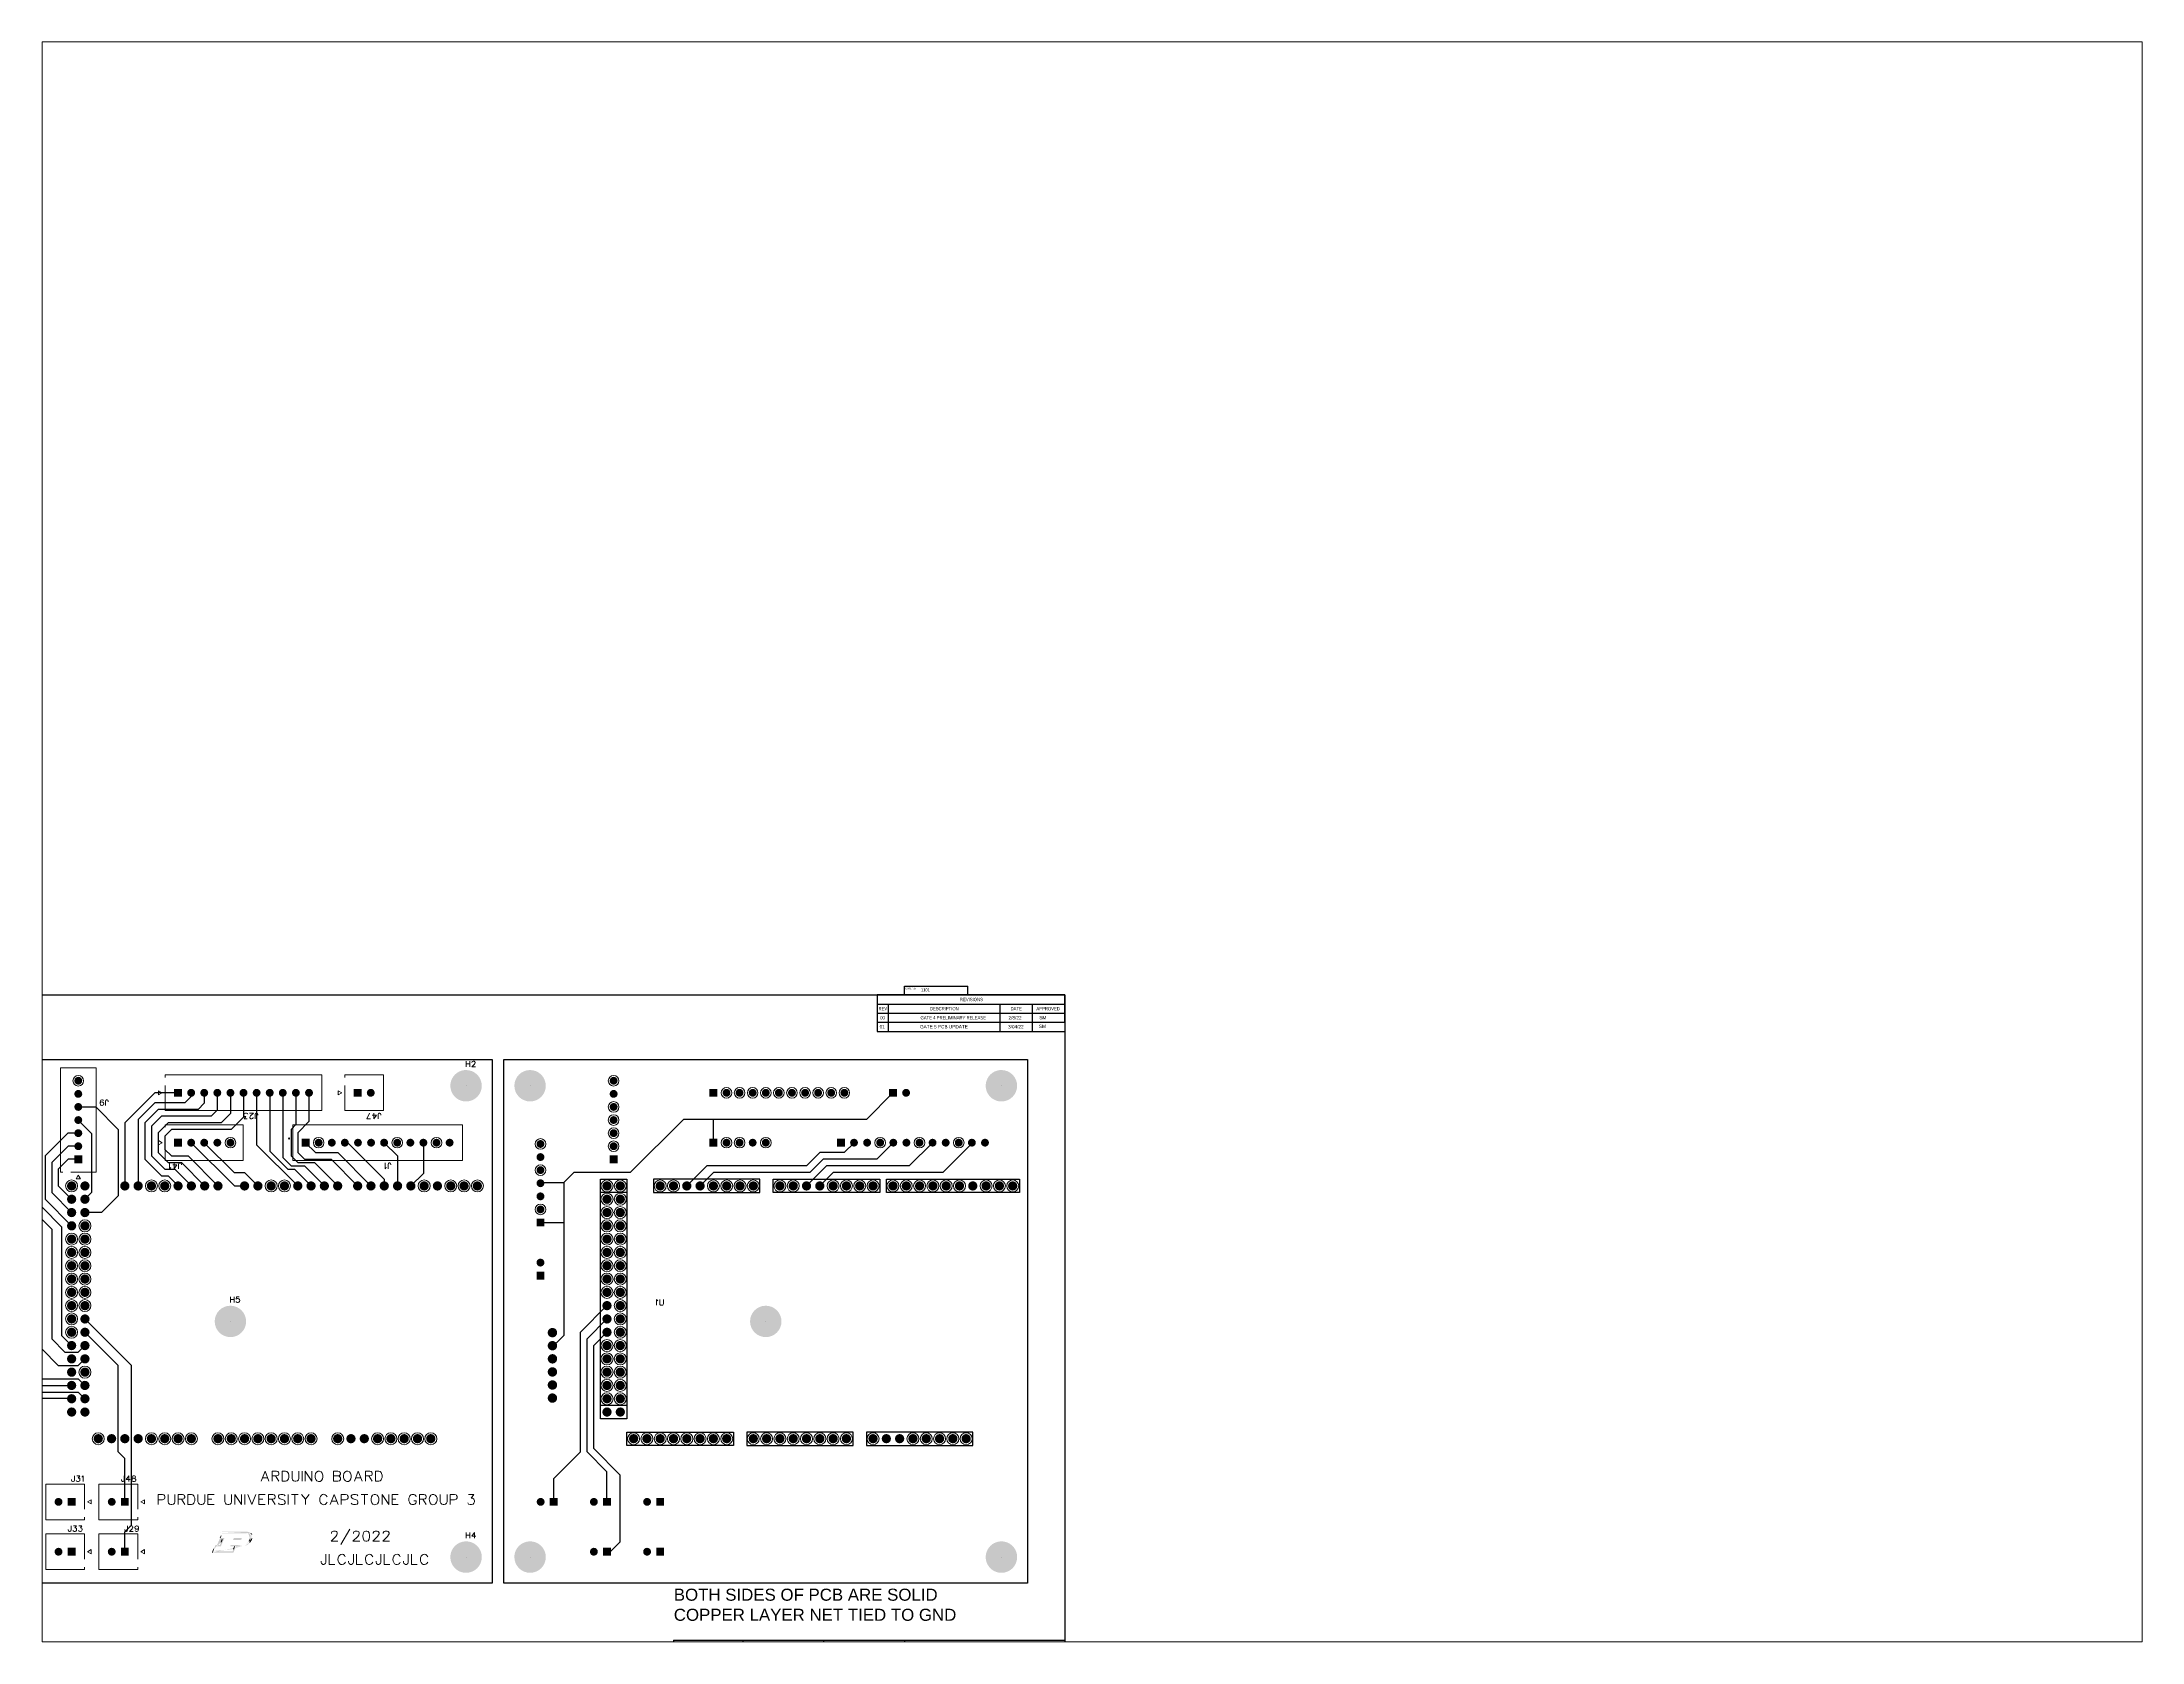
# Paper-space layout 'Layout2' of a CAD drawing. Header units: inches. Extents: x 1.05 to 9.45, y 0.8 to 7.2.
# The model-space entities are those that its viewports show. They can reach past a viewport. Long polylines and large blocks are cut down to what shows.
import ezdxf

# ---------------------------------------------------------------- set-up
doc = ezdxf.new("R2010")
doc.units = ezdxf.units.IN
doc.header["$MEASUREMENT"] = 0
for name, color, linetype, true_color in [('PDF3_Geometry', 7, 'Continuous', 0xffcc00), ('PDF3_Solid Fills', 7, 'Continuous', 0xbfbfbf), ('PDF4_Solid Fills', 7, 'Continuous', 0xbfbfbf)]:
    doc.layers.add(name, color=color, linetype=linetype, true_color=true_color)
doc.layers.add('PDF4_Geometry', color=7, linetype='Continuous')
doc.layers.add('SLD-0', color=7, linetype='Continuous')
doc.styles.add('SLDTEXTSTYLE0', font='TXT', dxfattribs={"width": 0.75})
doc.styles.get("Standard").update_dxf_attribs({"font": 'arial.ttf'})

# ---------------------------------------------------------------- blocks, each defined once
blk = doc.blocks.new('SW_TABLEANNOTATION_0')
at = {"color": 0, "linetype": 'Continuous', "lineweight": 25}
for p, q in [((0, 0), (0, -0.338)), ((0, 0), (0.4, 0)), ((0, 0), (0, -1.015)), ((6.955, 0), (0, 0)), ((0.4, 0), (4.55, 0)), ((4.55, 0), (5.75, 0)), ((5.75, 0), (6.955, 0)), ((6.955, 0), (6.955, -0.338)), ((6.955, -1.015), (6.955, 0)), ((0, -0.338), (0, -0.677)), ((0, -0.338), (0.4, -0.338)), ((0, -0.677), (0.4, -0.677)), ((0, -0.677), (0, -1.015)), ((0, -0.677), (6.955, -0.677)), ((0.4, -0.338), (0.4, -0.677)), ((0.4, -0.338), (4.55, -0.338)), ((0.4, -0.677), (4.55, -0.677)), ((0.4, -0.677), (0.4, -1.015)), ((4.55, -0.338), (4.55, -0.677)), ((4.55, -0.338), (5.75, -0.338)), ((4.55, -0.677), (5.75, -0.677)), ((4.55, -0.677), (4.55, -1.015)), ((5.75, -0.338), (5.75, -0.677)), ((5.75, -0.338), (6.955, -0.338)), ((5.75, -0.677), (6.955, -0.677)), ((5.75, -0.677), (5.75, -1.015)), ((6.955, -0.338), (6.955, -0.677)), ((6.955, -0.677), (6.955, -1.015)), ((0, -1.015), (0.4, -1.015)), ((0, -1.015), (6.955, -1.015)), ((0.4, -1.015), (4.55, -1.015)), ((4.55, -1.015), (5.75, -1.015)), ((5.75, -1.015), (6.955, -1.015))]:
    blk.add_line(p, q, dxfattribs=at)
at = {"color": 0, "linetype": 'Continuous', "lineweight": 18, "char_height": 0.125, "attachment_point": 1, "style": 'SLDTEXTSTYLE0'}
for s, insert in [('REV', (0.046, -0.446)), ('DESCRIPTION', (1.952, -0.446)), ('REVISIONS', (3.069, -0.107)), ('DATE', (4.946, -0.446)), ('APPROVED', (5.904, -0.446)), ('00', (0.108, -0.784)), ('GATE 4 PRELIMINARY RELEASE', (1.605, -0.784))]:
    blk.add_mtext(s, dxfattribs=dict(at, insert=insert))
blk = doc.blocks.new('SW_NOTE_0_8')
at = {"layer": 'SLD-0', "color": 0, "char_height": 0.125, "attachment_point": 2, "style": 'SLDTEXTSTYLE0'}
for s, insert in [('PURDUE POLYTECHNIC NEW ALBANY', (1.434, 0.161)), ('3000 TECHNOLOGY AVE', (1.422, -0.006)), ('NEW ALBANY, IN 47150', (1.423, -0.172))]:
    blk.add_mtext(s, dxfattribs=dict(at, insert=insert))

msp = doc.modelspace()

# ---------------------------------------------------------------- hatches: boundary and pattern name
at = {"layer": 'PDF3_Solid Fills', "transparency": 33554559}
for points in [[(9.744, 28.94, 0.413551), (9.58, 29.104), (9.58, 29.104, 0.413551), (9.416, 28.94), (9.416, 28.94, 0.413551), (9.58, 28.776), (9.58, 28.776, 0.413551)], [(26.319, 28.734, 0.414021), (25.667, 29.385), (25.667, 29.385, 0.414265), (25.015, 28.734), (25.015, 28.734, 0.414462), (25.667, 28.081), (25.667, 28.081, 0.414219)], [(9.744, 28.396, 0.413551), (9.58, 28.56), (9.58, 28.56, 0.413551), (9.416, 28.396), (9.416, 28.396, 0.414518), (9.58, 28.233), (9.58, 28.233, 0.414518)], [(9.744, 27.854, 0.414518), (9.58, 28.017), (9.58, 28.017, 0.414518), (9.416, 27.854), (9.416, 27.854, 0.413551), (9.58, 27.69), (9.58, 27.69, 0.413551)], [(14.425, 28.44, 0.414518), (14.262, 28.604), (14.262, 28.604, 0.413551), (14.098, 28.44), (14.098, 28.44, 0.413551), (14.262, 28.276), (14.262, 28.276, 0.414518)], [(14.969, 28.44, 0.413551), (14.805, 28.604), (14.805, 28.604, 0.414518), (14.642, 28.44), (14.642, 28.44, 0.414518), (14.805, 28.276), (14.805, 28.276, 0.413551)], [(15.512, 28.44, 0.413551), (15.348, 28.604), (15.348, 28.604, 0.413551), (15.184, 28.44), (15.184, 28.44, 0.413551), (15.348, 28.276), (15.348, 28.276, 0.413551)], [(16.055, 28.44, 0.414518), (15.892, 28.604), (15.892, 28.604, 0.413551), (15.728, 28.44), (15.728, 28.44, 0.413551), (15.892, 28.276), (15.892, 28.276, 0.414518)], [(16.598, 28.44, 0.413551), (16.434, 28.604), (16.434, 28.604, 0.414518), (16.271, 28.44), (16.271, 28.44, 0.414518), (16.434, 28.276), (16.434, 28.276, 0.413551)], [(17.142, 28.44, 0.413551), (16.978, 28.604), (16.978, 28.604, 0.413551), (16.814, 28.44), (16.814, 28.44, 0.413551), (16.978, 28.276), (16.978, 28.276, 0.413551)], [(17.684, 28.44, 0.414518), (17.521, 28.604), (17.521, 28.604, 0.413551), (17.357, 28.44), (17.357, 28.44, 0.413551), (17.521, 28.276), (17.521, 28.276, 0.414518)], [(18.228, 28.44, 0.413551), (18.064, 28.604), (18.064, 28.604, 0.414518), (17.9, 28.44), (17.9, 28.44, 0.414518), (18.064, 28.276), (18.064, 28.276, 0.413551)], [(18.771, 28.44, 0.413551), (18.607, 28.604), (18.607, 28.604, 0.413551), (18.443, 28.44), (18.443, 28.44, 0.413551), (18.607, 28.276), (18.607, 28.276, 0.413551)], [(19.314, 28.44, 0.414518), (19.151, 28.604), (19.151, 28.604, 0.413551), (18.986, 28.44), (18.986, 28.44, 0.413551), (19.151, 28.276), (19.151, 28.276, 0.414518)], [(21.875, 28.44, 0.414518), (21.712, 28.604), (21.712, 28.604, 0.413551), (21.548, 28.44), (21.548, 28.44, 0.413551), (21.712, 28.276), (21.712, 28.276, 0.414518)], [(9.744, 27.31, 0.413551), (9.58, 27.474), (9.58, 27.474, 0.413551), (9.416, 27.31), (9.416, 27.31, 0.413551), (9.58, 27.146), (9.58, 27.146, 0.413551)], [(9.744, 26.767, 0.413551), (9.58, 26.931), (9.58, 26.931, 0.413551), (9.416, 26.767), (9.416, 26.767, 0.414518), (9.58, 26.604), (9.58, 26.604, 0.414518)], [(9.744, 26.224, 0.414518), (9.58, 26.387), (9.58, 26.387, 0.414518), (9.416, 26.224), (9.416, 26.224, 0.413551), (9.58, 26.06), (9.58, 26.06, 0.413551)], [(14.425, 26.371, 0.414518), (14.262, 26.535), (14.262, 26.535, 0.413551), (14.098, 26.371), (14.098, 26.371, 0.413551), (14.262, 26.207), (14.262, 26.207, 0.414518)], [(14.969, 26.371, 0.413551), (14.805, 26.535), (14.805, 26.535, 0.414518), (14.642, 26.371), (14.642, 26.371, 0.414518), (14.805, 26.207), (14.805, 26.207, 0.413551)], [(15.512, 26.371, 0.413551), (15.348, 26.535), (15.348, 26.535, 0.413551), (15.184, 26.371), (15.184, 26.371, 0.413551), (15.348, 26.207), (15.348, 26.207, 0.413551)], [(16.055, 26.371, 0.414518), (15.892, 26.535), (15.892, 26.535, 0.413551), (15.728, 26.371), (15.728, 26.371, 0.413551), (15.892, 26.207), (15.892, 26.207, 0.414518)], [(19.716, 26.371, 0.413551), (19.552, 26.535), (19.552, 26.535, 0.413551), (19.388, 26.371), (19.388, 26.371, 0.413551), (19.552, 26.207), (19.552, 26.207, 0.413551)], [(20.259, 26.371, 0.414518), (20.096, 26.535), (20.096, 26.535, 0.413551), (19.932, 26.371), (19.932, 26.371, 0.413551), (20.096, 26.207), (20.096, 26.207, 0.414518)], [(20.802, 26.371, 0.413551), (20.638, 26.535), (20.638, 26.535, 0.414518), (20.475, 26.371), (20.475, 26.371, 0.414518), (20.638, 26.207), (20.638, 26.207, 0.413551)], [(21.346, 26.371, 0.413551), (21.182, 26.535), (21.182, 26.535, 0.413551), (21.018, 26.371), (21.018, 26.371, 0.413551), (21.182, 26.207), (21.182, 26.207, 0.413551)], [(21.888, 26.371, 0.414518), (21.725, 26.535), (21.725, 26.535, 0.413551), (21.561, 26.371), (21.561, 26.371, 0.413551), (21.725, 26.207), (21.725, 26.207, 0.414518)], [(22.432, 26.371, 0.413551), (22.268, 26.535), (22.268, 26.535, 0.414518), (22.104, 26.371), (22.104, 26.371, 0.414518), (22.268, 26.207), (22.268, 26.207, 0.413551)], [(22.975, 26.371, 0.413551), (22.811, 26.535), (22.811, 26.535, 0.413551), (22.647, 26.371), (22.647, 26.371, 0.413551), (22.811, 26.207), (22.811, 26.207, 0.413551)], [(23.518, 26.371, 0.414518), (23.354, 26.535), (23.354, 26.535, 0.413551), (23.19, 26.371), (23.19, 26.371, 0.413551), (23.354, 26.207), (23.354, 26.207, 0.414518)], [(24.061, 26.371, 0.413551), (23.897, 26.535), (23.897, 26.535, 0.414518), (23.734, 26.371), (23.734, 26.371, 0.414518), (23.897, 26.207), (23.897, 26.207, 0.413551)], [(24.604, 26.371, 0.413551), (24.44, 26.535), (24.44, 26.535, 0.413551), (24.276, 26.371), (24.276, 26.371, 0.413551), (24.44, 26.207), (24.44, 26.207, 0.413551)], [(25.147, 26.371, 0.414518), (24.984, 26.535), (24.984, 26.535, 0.413551), (24.82, 26.371), (24.82, 26.371, 0.413551), (24.984, 26.207), (24.984, 26.207, 0.414518)], [(9.497, 24.577, 0.41369), (9.304, 24.77), (9.304, 24.77, 0.41369), (9.111, 24.577), (9.111, 24.577, 0.41369), (9.304, 24.384), (9.304, 24.384, 0.41369)], [(10.049, 24.577, 0.41369), (9.856, 24.77), (9.856, 24.77, 0.41369), (9.663, 24.577), (9.663, 24.577, 0.41369), (9.856, 24.384), (9.856, 24.384, 0.41369)], [(11.705, 24.577, 0.41369), (11.511, 24.77), (11.511, 24.77, 0.41369), (11.318, 24.577), (11.318, 24.577, 0.41369), (11.511, 24.384), (11.511, 24.384, 0.41369)], [(12.256, 24.577, 0.41369), (12.063, 24.77), (12.063, 24.77, 0.41369), (11.87, 24.577), (11.87, 24.577, 0.41369), (12.063, 24.384), (12.063, 24.384, 0.41369)], [(12.808, 24.577, 0.41369), (12.615, 24.77), (12.615, 24.77, 0.41369), (12.422, 24.577), (12.422, 24.577, 0.41369), (12.615, 24.384), (12.615, 24.384, 0.41369)], [(13.36, 24.577, 0.41369), (13.167, 24.77), (13.167, 24.77, 0.41369), (12.974, 24.577), (12.974, 24.577, 0.41369), (13.167, 24.384), (13.167, 24.384, 0.41369)], [(13.912, 24.577, 0.41369), (13.719, 24.77), (13.719, 24.77, 0.41369), (13.526, 24.577), (13.526, 24.577, 0.41369), (13.719, 24.384), (13.719, 24.384, 0.41369)], [(14.464, 24.577, 0.41369), (14.271, 24.77), (14.271, 24.77, 0.41369), (14.077, 24.577), (14.077, 24.577, 0.41369), (14.271, 24.384), (14.271, 24.384, 0.41369)], [(15.016, 24.577, 0.41369), (14.822, 24.77), (14.822, 24.77, 0.41369), (14.629, 24.577), (14.629, 24.577, 0.41369), (14.822, 24.384), (14.822, 24.384, 0.41369)], [(15.567, 24.577, 0.41369), (15.374, 24.77), (15.374, 24.77, 0.41369), (15.181, 24.577), (15.181, 24.577, 0.41369), (15.374, 24.384), (15.374, 24.384, 0.41369)], [(16.671, 24.577, 0.41369), (16.478, 24.77), (16.478, 24.77, 0.41369), (16.285, 24.577), (16.285, 24.577, 0.41369), (16.478, 24.384), (16.478, 24.384, 0.41369)], [(17.223, 24.577, 0.41369), (17.03, 24.77), (17.03, 24.77, 0.41369), (16.837, 24.577), (16.837, 24.577, 0.41369), (17.03, 24.384), (17.03, 24.384, 0.41369)], [(17.775, 24.577, 0.41369), (17.582, 24.77), (17.582, 24.77, 0.41369), (17.388, 24.577), (17.388, 24.577, 0.41369), (17.582, 24.384), (17.582, 24.384, 0.41369)], [(18.327, 24.577, 0.41369), (18.133, 24.77), (18.133, 24.77, 0.41369), (17.94, 24.577), (17.94, 24.577, 0.41369), (18.133, 24.384), (18.133, 24.384, 0.41369)], [(18.878, 24.577, 0.41369), (18.685, 24.77), (18.685, 24.77, 0.41369), (18.492, 24.577), (18.492, 24.577, 0.41369), (18.685, 24.384), (18.685, 24.384, 0.41369)], [(19.43, 24.577, 0.41369), (19.237, 24.77), (19.237, 24.77, 0.41369), (19.044, 24.577), (19.044, 24.577, 0.41369), (19.237, 24.384), (19.237, 24.384, 0.41369)], [(19.982, 24.577, 0.41369), (19.789, 24.77), (19.789, 24.77, 0.41369), (19.596, 24.577), (19.596, 24.577, 0.41369), (19.789, 24.384), (19.789, 24.384, 0.41369)], [(20.534, 24.577, 0.41369), (20.341, 24.77), (20.341, 24.77, 0.41369), (20.148, 24.577), (20.148, 24.577, 0.41369), (20.341, 24.384), (20.341, 24.384, 0.41369)], [(21.362, 24.577, 0.41369), (21.169, 24.77), (21.169, 24.77, 0.41369), (20.975, 24.577), (20.975, 24.577, 0.41369), (21.169, 24.384), (21.169, 24.384, 0.41369)], [(21.914, 24.577, 0.41369), (21.72, 24.77), (21.72, 24.77, 0.41369), (21.527, 24.577), (21.527, 24.577, 0.41369), (21.72, 24.384), (21.72, 24.384, 0.41369)], [(22.465, 24.577, 0.41369), (22.272, 24.77), (22.272, 24.77, 0.41369), (22.079, 24.577), (22.079, 24.577, 0.41369), (22.272, 24.384), (22.272, 24.384, 0.41369)], [(23.017, 24.577, 0.41369), (22.824, 24.77), (22.824, 24.77, 0.41369), (22.631, 24.577), (22.631, 24.577, 0.41369), (22.824, 24.384), (22.824, 24.384, 0.41369)], [(23.569, 24.577, 0.41369), (23.376, 24.77), (23.376, 24.77, 0.41369), (23.183, 24.577), (23.183, 24.577, 0.41369), (23.376, 24.384), (23.376, 24.384, 0.41369)], [(24.121, 24.577, 0.41369), (23.928, 24.77), (23.928, 24.77, 0.41369), (23.735, 24.577), (23.735, 24.577, 0.41369), (23.928, 24.384), (23.928, 24.384, 0.41369)], [(24.673, 24.577, 0.41369), (24.48, 24.77), (24.48, 24.77, 0.41369), (24.286, 24.577), (24.286, 24.577, 0.41369), (24.48, 24.384), (24.48, 24.384, 0.41369)], [(25.225, 24.577, 0.41369), (25.031, 24.77), (25.031, 24.77, 0.41369), (24.838, 24.577), (24.838, 24.577, 0.41369), (25.031, 24.384), (25.031, 24.384, 0.41369)], [(25.776, 24.577, 0.41369), (25.583, 24.77), (25.583, 24.77, 0.41369), (25.39, 24.577), (25.39, 24.577, 0.41369), (25.583, 24.384), (25.583, 24.384, 0.41369)], [(26.328, 24.577, 0.41369), (26.135, 24.77), (26.135, 24.77, 0.41369), (25.942, 24.577), (25.942, 24.577, 0.41369), (26.135, 24.384), (26.135, 24.384, 0.41369)], [(9.497, 24.025, 0.41369), (9.304, 24.218), (9.304, 24.218, 0.41369), (9.111, 24.025), (9.111, 24.025, 0.41369), (9.304, 23.832), (9.304, 23.832, 0.41369)], [(9.497, 23.473, 0.41369), (9.304, 23.667), (9.304, 23.667, 0.41369), (9.111, 23.473), (9.111, 23.473, 0.41369), (9.304, 23.28), (9.304, 23.28, 0.41369)], [(10.049, 24.025, 0.41369), (9.856, 24.218), (9.856, 24.218, 0.41369), (9.663, 24.025), (9.663, 24.025, 0.41369), (9.856, 23.832), (9.856, 23.832, 0.41369)], [(10.049, 23.473, 0.41369), (9.856, 23.667), (9.856, 23.667, 0.41369), (9.663, 23.473), (9.663, 23.473, 0.41369), (9.856, 23.28), (9.856, 23.28, 0.41369)], [(9.497, 22.922, 0.41369), (9.304, 23.115), (9.304, 23.115, 0.41369), (9.111, 22.922), (9.111, 22.922, 0.41369), (9.304, 22.728), (9.304, 22.728, 0.41369)], [(10.049, 22.922, 0.41369), (9.856, 23.115), (9.856, 23.115, 0.41369), (9.663, 22.922), (9.663, 22.922, 0.41369), (9.856, 22.728), (9.856, 22.728, 0.41369)], [(9.497, 22.37, 0.41369), (9.304, 22.563), (9.304, 22.563, 0.41369), (9.111, 22.37), (9.111, 22.37, 0.41369), (9.304, 22.177), (9.304, 22.177, 0.41369)], [(9.497, 21.818, 0.41369), (9.304, 22.011), (9.304, 22.011, 0.41369), (9.111, 21.818), (9.111, 21.818, 0.41369), (9.304, 21.625), (9.304, 21.625, 0.41369)], [(10.049, 22.37, 0.41369), (9.856, 22.563), (9.856, 22.563, 0.41369), (9.663, 22.37), (9.663, 22.37, 0.41369), (9.856, 22.177), (9.856, 22.177, 0.41369)], [(10.049, 21.818, 0.41369), (9.856, 22.011), (9.856, 22.011, 0.41369), (9.663, 21.818), (9.663, 21.818, 0.41369), (9.856, 21.625), (9.856, 21.625, 0.41369)], [(9.497, 21.266, 0.41369), (9.304, 21.459), (9.304, 21.459, 0.41369), (9.111, 21.266), (9.111, 21.266, 0.41369), (9.304, 21.073), (9.304, 21.073, 0.41369)], [(10.049, 21.266, 0.41369), (9.856, 21.459), (9.856, 21.459, 0.41369), (9.663, 21.266), (9.663, 21.266, 0.41369), (9.856, 21.073), (9.856, 21.073, 0.41369)], [(9.497, 20.714, 0.41369), (9.304, 20.907), (9.304, 20.907, 0.41369), (9.111, 20.714), (9.111, 20.714, 0.41369), (9.304, 20.521), (9.304, 20.521, 0.41369)], [(9.497, 20.162, 0.41369), (9.304, 20.356), (9.304, 20.356, 0.41369), (9.111, 20.162), (9.111, 20.162, 0.41369), (9.304, 19.969), (9.304, 19.969, 0.41369)], [(10.049, 20.714, 0.41369), (9.856, 20.907), (9.856, 20.907, 0.41369), (9.663, 20.714), (9.663, 20.714, 0.41369), (9.856, 20.521), (9.856, 20.521, 0.41369)], [(10.049, 20.162, 0.41369), (9.856, 20.356), (9.856, 20.356, 0.41369), (9.663, 20.162), (9.663, 20.162, 0.41369), (9.856, 19.969), (9.856, 19.969, 0.41369)], [(9.497, 19.611, 0.41369), (9.304, 19.804), (9.304, 19.804, 0.41369), (9.111, 19.611), (9.111, 19.611, 0.41369), (9.304, 19.417), (9.304, 19.417, 0.41369)], [(9.497, 19.059, 0.41369), (9.304, 19.252), (9.304, 19.252, 0.41369), (9.111, 19.059), (9.111, 19.059, 0.41369), (9.304, 18.866), (9.304, 18.866, 0.41369)], [(10.049, 19.611, 0.41369), (9.856, 19.804), (9.856, 19.804, 0.41369), (9.663, 19.611), (9.663, 19.611, 0.41369), (9.856, 19.417), (9.856, 19.417, 0.41369)], [(10.049, 19.059, 0.41369), (9.856, 19.252), (9.856, 19.252, 0.41369), (9.663, 19.059), (9.663, 19.059, 0.41369), (9.856, 18.866), (9.856, 18.866, 0.41369)], [(16.542, 18.957, 0.414021), (15.89, 19.608), (15.89, 19.608, 0.413824), (15.239, 18.957), (15.239, 18.957, 0.414021), (15.89, 18.305), (15.89, 18.305, 0.414219)], [(9.497, 18.507, 0.41369), (9.304, 18.7), (9.304, 18.7, 0.41369), (9.111, 18.507), (9.111, 18.507, 0.41369), (9.304, 18.314), (9.304, 18.314, 0.41369)], [(10.049, 18.507, 0.41369), (9.856, 18.7), (9.856, 18.7, 0.41369), (9.663, 18.507), (9.663, 18.507, 0.41369), (9.856, 18.314), (9.856, 18.314, 0.41369)], [(9.497, 17.955, 0.41369), (9.304, 18.148), (9.304, 18.148, 0.41369), (9.111, 17.955), (9.111, 17.955, 0.41369), (9.304, 17.762), (9.304, 17.762, 0.41369)], [(9.497, 17.403, 0.41369), (9.304, 17.596), (9.304, 17.596, 0.41369), (9.111, 17.403), (9.111, 17.403, 0.41369), (9.304, 17.21), (9.304, 17.21, 0.41369)], [(10.049, 17.955, 0.41369), (9.856, 18.148), (9.856, 18.148, 0.41369), (9.663, 17.955), (9.663, 17.955, 0.41369), (9.856, 17.762), (9.856, 17.762, 0.41369)], [(10.049, 17.403, 0.41369), (9.856, 17.596), (9.856, 17.596, 0.41369), (9.663, 17.403), (9.663, 17.403, 0.41369), (9.856, 17.21), (9.856, 17.21, 0.41369)], [(9.497, 16.851, 0.41369), (9.304, 17.045), (9.304, 17.045, 0.41369), (9.111, 16.851), (9.111, 16.851, 0.41369), (9.304, 16.658), (9.304, 16.658, 0.41369)], [(10.049, 16.851, 0.41369), (9.856, 17.045), (9.856, 17.045, 0.41369), (9.663, 16.851), (9.663, 16.851, 0.41369), (9.856, 16.658), (9.856, 16.658, 0.41369)], [(9.497, 16.3, 0.41369), (9.304, 16.493), (9.304, 16.493, 0.41369), (9.111, 16.3), (9.111, 16.3, 0.41369), (9.304, 16.106), (9.304, 16.106, 0.41369)], [(9.497, 15.748, 0.41369), (9.304, 15.941), (9.304, 15.941, 0.41369), (9.111, 15.748), (9.111, 15.748, 0.41369), (9.304, 15.555), (9.304, 15.555, 0.41369)], [(10.049, 16.3, 0.41369), (9.856, 16.493), (9.856, 16.493, 0.41369), (9.663, 16.3), (9.663, 16.3, 0.41369), (9.856, 16.106), (9.856, 16.106, 0.41369)], [(10.049, 15.748, 0.41369), (9.856, 15.941), (9.856, 15.941, 0.41369), (9.663, 15.748), (9.663, 15.748, 0.41369), (9.856, 15.555), (9.856, 15.555, 0.41369)], [(9.497, 15.196, 0.41369), (9.304, 15.389), (9.304, 15.389, 0.41369), (9.111, 15.196), (9.111, 15.196, 0.41369), (9.304, 15.003), (9.304, 15.003, 0.41369)], [(10.049, 15.196, 0.41369), (9.856, 15.389), (9.856, 15.389, 0.41369), (9.663, 15.196), (9.663, 15.196, 0.41369), (9.856, 15.003), (9.856, 15.003, 0.41369)], [(10.601, 14.092, 0.41369), (10.408, 14.285), (10.408, 14.285, 0.41369), (10.215, 14.092), (10.215, 14.092, 0.41369), (10.408, 13.899), (10.408, 13.899, 0.41369)], [(11.153, 14.092, 0.41369), (10.96, 14.285), (10.96, 14.285, 0.41369), (10.766, 14.092), (10.766, 14.092, 0.41369), (10.96, 13.899), (10.96, 13.899, 0.41369)], [(11.705, 14.092, 0.41369), (11.511, 14.285), (11.511, 14.285, 0.41369), (11.318, 14.092), (11.318, 14.092, 0.41369), (11.511, 13.899), (11.511, 13.899, 0.41369)], [(12.256, 14.092, 0.41369), (12.063, 14.285), (12.063, 14.285, 0.41369), (11.87, 14.092), (11.87, 14.092, 0.41369), (12.063, 13.899), (12.063, 13.899, 0.41369)], [(12.808, 14.092, 0.41369), (12.615, 14.285), (12.615, 14.285, 0.41369), (12.422, 14.092), (12.422, 14.092, 0.41369), (12.615, 13.899), (12.615, 13.899, 0.41369)], [(13.36, 14.092, 0.41369), (13.167, 14.285), (13.167, 14.285, 0.41369), (12.974, 14.092), (12.974, 14.092, 0.41369), (13.167, 13.899), (13.167, 13.899, 0.41369)], [(13.912, 14.092, 0.41369), (13.719, 14.285), (13.719, 14.285, 0.41369), (13.526, 14.092), (13.526, 14.092, 0.41369), (13.719, 13.899), (13.719, 13.899, 0.41369)], [(14.464, 14.092, 0.41369), (14.271, 14.285), (14.271, 14.285, 0.41369), (14.077, 14.092), (14.077, 14.092, 0.41369), (14.271, 13.899), (14.271, 13.899, 0.41369)], [(15.567, 14.092, 0.41369), (15.374, 14.285), (15.374, 14.285, 0.41369), (15.181, 14.092), (15.181, 14.092, 0.41369), (15.374, 13.899), (15.374, 13.899, 0.41369)], [(16.119, 14.092, 0.41369), (15.926, 14.285), (15.926, 14.285, 0.41369), (15.733, 14.092), (15.733, 14.092, 0.41369), (15.926, 13.899), (15.926, 13.899, 0.41369)], [(16.671, 14.092, 0.41369), (16.478, 14.285), (16.478, 14.285, 0.41369), (16.285, 14.092), (16.285, 14.092, 0.41369), (16.478, 13.899), (16.478, 13.899, 0.41369)], [(17.223, 14.092, 0.41369), (17.03, 14.285), (17.03, 14.285, 0.41369), (16.837, 14.092), (16.837, 14.092, 0.41369), (17.03, 13.899), (17.03, 13.899, 0.41369)], [(17.775, 14.092, 0.41369), (17.582, 14.285), (17.582, 14.285, 0.41369), (17.388, 14.092), (17.388, 14.092, 0.41369), (17.582, 13.899), (17.582, 13.899, 0.41369)], [(18.327, 14.092, 0.41369), (18.133, 14.285), (18.133, 14.285, 0.41369), (17.94, 14.092), (17.94, 14.092, 0.41369), (18.133, 13.899), (18.133, 13.899, 0.41369)], [(18.878, 14.092, 0.41369), (18.685, 14.285), (18.685, 14.285, 0.41369), (18.492, 14.092), (18.492, 14.092, 0.41369), (18.685, 13.899), (18.685, 13.899, 0.41369)], [(19.43, 14.092, 0.41369), (19.237, 14.285), (19.237, 14.285, 0.41369), (19.044, 14.092), (19.044, 14.092, 0.41369), (19.237, 13.899), (19.237, 13.899, 0.41369)], [(20.534, 14.092, 0.41369), (20.341, 14.285), (20.341, 14.285, 0.41369), (20.148, 14.092), (20.148, 14.092, 0.41369), (20.341, 13.899), (20.341, 13.899, 0.41369)], [(21.086, 14.092, 0.41369), (20.893, 14.285), (20.893, 14.285, 0.41369), (20.699, 14.092), (20.699, 14.092, 0.41369), (20.893, 13.899), (20.893, 13.899, 0.41369)], [(21.638, 14.092, 0.41369), (21.444, 14.285), (21.444, 14.285, 0.41369), (21.251, 14.092), (21.251, 14.092, 0.41369), (21.444, 13.899), (21.444, 13.899, 0.41369)], [(22.189, 14.092, 0.41369), (21.996, 14.285), (21.996, 14.285, 0.41369), (21.803, 14.092), (21.803, 14.092, 0.41369), (21.996, 13.899), (21.996, 13.899, 0.41369)], [(22.741, 14.092, 0.41369), (22.548, 14.285), (22.548, 14.285, 0.41369), (22.355, 14.092), (22.355, 14.092, 0.41369), (22.548, 13.899), (22.548, 13.899, 0.41369)], [(23.293, 14.092, 0.41369), (23.1, 14.285), (23.1, 14.285, 0.41369), (22.907, 14.092), (22.907, 14.092, 0.41369), (23.1, 13.899), (23.1, 13.899, 0.41369)], [(23.845, 14.092, 0.41369), (23.652, 14.285), (23.652, 14.285, 0.41369), (23.459, 14.092), (23.459, 14.092, 0.41369), (23.652, 13.899), (23.652, 13.899, 0.41369)], [(24.397, 14.092, 0.41369), (24.204, 14.285), (24.204, 14.285, 0.41369), (24.01, 14.092), (24.01, 14.092, 0.41369), (24.204, 13.899), (24.204, 13.899, 0.41369)], [(8.925, 11.471, 0.413551), (8.761, 11.635), (8.761, 11.635, 0.414518), (8.597, 11.471), (8.597, 11.471, 0.414518), (8.761, 11.307), (8.761, 11.307, 0.413551)], [(11.132, 11.471, 0.413551), (10.968, 11.635), (10.968, 11.635, 0.414518), (10.805, 11.471), (10.805, 11.471, 0.414518), (10.968, 11.307), (10.968, 11.307, 0.413551)], [(26.319, 9.18, 0.414462), (25.667, 9.832), (25.667, 9.832, 0.414706), (25.015, 9.18), (25.015, 9.18, 0.414462), (25.667, 8.528), (25.667, 8.528, 0.414219)], [(8.925, 9.402, 0.413551), (8.761, 9.566), (8.761, 9.566, 0.414518), (8.597, 9.402), (8.597, 9.402, 0.414518), (8.761, 9.238), (8.761, 9.238, 0.413551)], [(11.132, 9.402, 0.413551), (10.968, 9.566), (10.968, 9.566, 0.414518), (10.805, 9.402), (10.805, 9.402, 0.414518), (10.968, 9.238), (10.968, 9.238, 0.413551)]]:
    msp.add_hatch(color=256, dxfattribs=at).paths.add_polyline_path(points)
at = {"layer": 'PDF3_Solid Fills', "true_color": 0x212121, "transparency": 33554559}
for points in [[(9.414, 24.577, 0.416667), (9.304, 24.687), (9.304, 24.687, 0.416667), (9.194, 24.577), (9.194, 24.577, 0.416667), (9.304, 24.467), (9.304, 24.467, 0.416667)], [(9.966, 24.577, 0.416667), (9.856, 24.687), (9.856, 24.687, 0.416667), (9.746, 24.577), (9.746, 24.577, 0.416667), (9.856, 24.467), (9.856, 24.467, 0.416667)], [(11.622, 24.577, 0.416667), (11.511, 24.687), (11.511, 24.687, 0.416667), (11.401, 24.577), (11.401, 24.577, 0.416667), (11.511, 24.467), (11.511, 24.467, 0.416667)], [(12.174, 24.577, 0.416667), (12.063, 24.687), (12.063, 24.687, 0.416667), (11.953, 24.577), (11.953, 24.577, 0.416667), (12.063, 24.467), (12.063, 24.467, 0.416667)], [(12.725, 24.577, 0.416667), (12.615, 24.687), (12.615, 24.687, 0.416667), (12.505, 24.577), (12.505, 24.577, 0.416667), (12.615, 24.467), (12.615, 24.467, 0.416667)], [(13.277, 24.577, 0.416667), (13.167, 24.687), (13.167, 24.687, 0.416667), (13.057, 24.577), (13.057, 24.577, 0.416667), (13.167, 24.467), (13.167, 24.467, 0.416667)], [(13.829, 24.577, 0.416667), (13.719, 24.687), (13.719, 24.687, 0.416667), (13.608, 24.577), (13.608, 24.577, 0.416667), (13.719, 24.467), (13.719, 24.467, 0.416667)], [(14.381, 24.577, 0.416667), (14.271, 24.687), (14.271, 24.687, 0.416667), (14.16, 24.577), (14.16, 24.577, 0.416667), (14.271, 24.467), (14.271, 24.467, 0.416667)], [(14.933, 24.577, 0.416667), (14.822, 24.687), (14.822, 24.687, 0.416667), (14.712, 24.577), (14.712, 24.577, 0.416667), (14.822, 24.467), (14.822, 24.467, 0.416667)], [(15.485, 24.577, 0.416667), (15.374, 24.687), (15.374, 24.687, 0.416667), (15.264, 24.577), (15.264, 24.577, 0.416667), (15.374, 24.467), (15.374, 24.467, 0.416667)], [(16.588, 24.577, 0.416667), (16.478, 24.687), (16.478, 24.687, 0.416667), (16.368, 24.577), (16.368, 24.577, 0.416667), (16.478, 24.467), (16.478, 24.467, 0.416667)], [(17.14, 24.577, 0.416667), (17.03, 24.687), (17.03, 24.687, 0.416667), (16.919, 24.577), (16.919, 24.577, 0.416667), (17.03, 24.467), (17.03, 24.467, 0.416667)], [(17.692, 24.577, 0.416667), (17.582, 24.687), (17.582, 24.687, 0.416667), (17.471, 24.577), (17.471, 24.577, 0.416667), (17.582, 24.467), (17.582, 24.467, 0.416667)], [(18.233, 24.577, 0.415385), (18.133, 24.677), (18.133, 24.677, 0.415385), (18.034, 24.577), (18.034, 24.577, 0.415385), (18.133, 24.477), (18.133, 24.477, 0.415385)], [(18.796, 24.577, 0.416667), (18.685, 24.687), (18.685, 24.687, 0.416667), (18.575, 24.577), (18.575, 24.577, 0.416667), (18.685, 24.467), (18.685, 24.467, 0.416667)], [(19.347, 24.577, 0.416667), (19.237, 24.687), (19.237, 24.687, 0.416667), (19.127, 24.577), (19.127, 24.577, 0.416667), (19.237, 24.467), (19.237, 24.467, 0.416667)], [(19.899, 24.577, 0.416667), (19.789, 24.687), (19.789, 24.687, 0.416667), (19.679, 24.577), (19.679, 24.577, 0.416667), (19.789, 24.467), (19.789, 24.467, 0.416667)], [(20.451, 24.577, 0.416667), (20.341, 24.687), (20.341, 24.687, 0.416667), (20.23, 24.577), (20.23, 24.577, 0.416667), (20.341, 24.467), (20.341, 24.467, 0.416667)], [(21.279, 24.577, 0.416667), (21.169, 24.687), (21.169, 24.687, 0.416667), (21.058, 24.577), (21.058, 24.577, 0.416667), (21.169, 24.467), (21.169, 24.467, 0.416667)], [(21.831, 24.577, 0.416667), (21.72, 24.687), (21.72, 24.687, 0.416667), (21.61, 24.577), (21.61, 24.577, 0.416667), (21.72, 24.467), (21.72, 24.467, 0.416667)], [(22.383, 24.577, 0.416667), (22.272, 24.687), (22.272, 24.687, 0.416667), (22.162, 24.577), (22.162, 24.577, 0.416667), (22.272, 24.467), (22.272, 24.467, 0.416667)], [(22.934, 24.577, 0.416667), (22.824, 24.687), (22.824, 24.687, 0.416667), (22.714, 24.577), (22.714, 24.577, 0.416667), (22.824, 24.467), (22.824, 24.467, 0.416667)], [(23.486, 24.577, 0.416667), (23.376, 24.687), (23.376, 24.687, 0.416667), (23.265, 24.577), (23.265, 24.577, 0.416667), (23.376, 24.467), (23.376, 24.467, 0.416667)], [(24.038, 24.577, 0.416667), (23.928, 24.687), (23.928, 24.687, 0.416667), (23.817, 24.577), (23.817, 24.577, 0.416667), (23.928, 24.467), (23.928, 24.467, 0.416667)], [(24.59, 24.577, 0.416667), (24.48, 24.687), (24.48, 24.687, 0.416667), (24.369, 24.577), (24.369, 24.577, 0.416667), (24.48, 24.467), (24.48, 24.467, 0.416667)], [(25.142, 24.577, 0.416667), (25.031, 24.687), (25.031, 24.687, 0.416667), (24.921, 24.577), (24.921, 24.577, 0.416667), (25.031, 24.467), (25.031, 24.467, 0.416667)], [(25.694, 24.577, 0.416667), (25.583, 24.687), (25.583, 24.687, 0.416667), (25.473, 24.577), (25.473, 24.577, 0.416667), (25.583, 24.467), (25.583, 24.467, 0.416667)], [(26.245, 24.577, 0.416667), (26.135, 24.687), (26.135, 24.687, 0.416667), (26.025, 24.577), (26.025, 24.577, 0.416667), (26.135, 24.467), (26.135, 24.467, 0.416667)], [(9.414, 24.025, 0.416667), (9.304, 24.136), (9.304, 24.136, 0.416667), (9.194, 24.025), (9.194, 24.025, 0.416667), (9.304, 23.915), (9.304, 23.915, 0.416667)], [(9.414, 23.473, 0.416667), (9.304, 23.584), (9.304, 23.584, 0.416667), (9.194, 23.473), (9.194, 23.473, 0.416667), (9.304, 23.363), (9.304, 23.363, 0.416667)], [(9.966, 24.025, 0.416667), (9.856, 24.136), (9.856, 24.136, 0.416667), (9.746, 24.025), (9.746, 24.025, 0.416667), (9.856, 23.915), (9.856, 23.915, 0.416667)], [(9.966, 23.473, 0.416667), (9.856, 23.584), (9.856, 23.584, 0.416667), (9.746, 23.473), (9.746, 23.473, 0.416667), (9.856, 23.363), (9.856, 23.363, 0.416667)], [(9.414, 22.922, 0.416667), (9.304, 23.032), (9.304, 23.032, 0.416667), (9.194, 22.922), (9.194, 22.922, 0.416667), (9.304, 22.811), (9.304, 22.811, 0.416667)], [(9.966, 22.922, 0.416667), (9.856, 23.032), (9.856, 23.032, 0.416667), (9.746, 22.922), (9.746, 22.922, 0.416667), (9.856, 22.811), (9.856, 22.811, 0.416667)], [(9.414, 22.37, 0.416667), (9.304, 22.48), (9.304, 22.48, 0.416667), (9.194, 22.37), (9.194, 22.37, 0.416667), (9.304, 22.259), (9.304, 22.259, 0.416667)], [(9.414, 21.818, 0.416667), (9.304, 21.928), (9.304, 21.928, 0.416667), (9.194, 21.818), (9.194, 21.818, 0.416667), (9.304, 21.708), (9.304, 21.708, 0.416667)], [(9.966, 22.37, 0.416667), (9.856, 22.48), (9.856, 22.48, 0.416667), (9.746, 22.37), (9.746, 22.37, 0.416667), (9.856, 22.259), (9.856, 22.259, 0.416667)], [(9.966, 21.818, 0.416667), (9.856, 21.928), (9.856, 21.928, 0.416667), (9.746, 21.818), (9.746, 21.818, 0.416667), (9.856, 21.708), (9.856, 21.708, 0.416667)], [(9.414, 21.266, 0.416667), (9.304, 21.376), (9.304, 21.376, 0.416667), (9.194, 21.266), (9.194, 21.266, 0.416667), (9.304, 21.156), (9.304, 21.156, 0.416667)], [(9.966, 21.266, 0.416667), (9.856, 21.376), (9.856, 21.376, 0.416667), (9.746, 21.266), (9.746, 21.266, 0.416667), (9.856, 21.156), (9.856, 21.156, 0.416667)], [(9.414, 20.714, 0.416667), (9.304, 20.825), (9.304, 20.825, 0.416667), (9.194, 20.714), (9.194, 20.714, 0.416667), (9.304, 20.604), (9.304, 20.604, 0.416667)], [(9.414, 20.162, 0.416667), (9.304, 20.273), (9.304, 20.273, 0.416667), (9.194, 20.162), (9.194, 20.162, 0.416667), (9.304, 20.052), (9.304, 20.052, 0.416667)], [(9.966, 20.714, 0.416667), (9.856, 20.825), (9.856, 20.825, 0.416667), (9.746, 20.714), (9.746, 20.714, 0.416667), (9.856, 20.604), (9.856, 20.604, 0.416667)], [(9.966, 20.162, 0.416667), (9.856, 20.273), (9.856, 20.273, 0.416667), (9.746, 20.162), (9.746, 20.162, 0.416667), (9.856, 20.052), (9.856, 20.052, 0.416667)], [(9.414, 19.611, 0.416667), (9.304, 19.721), (9.304, 19.721, 0.416667), (9.194, 19.611), (9.194, 19.611, 0.416667), (9.304, 19.5), (9.304, 19.5, 0.416667)], [(9.414, 19.059, 0.416667), (9.304, 19.169), (9.304, 19.169, 0.416667), (9.194, 19.059), (9.194, 19.059, 0.416667), (9.304, 18.948), (9.304, 18.948, 0.416667)], [(9.966, 19.611, 0.416667), (9.856, 19.721), (9.856, 19.721, 0.416667), (9.746, 19.611), (9.746, 19.611, 0.416667), (9.856, 19.5), (9.856, 19.5, 0.416667)], [(9.966, 19.059, 0.416667), (9.856, 19.169), (9.856, 19.169, 0.416667), (9.746, 19.059), (9.746, 19.059, 0.416667), (9.856, 18.948), (9.856, 18.948, 0.416667)], [(9.414, 18.507, 0.416667), (9.304, 18.617), (9.304, 18.617, 0.416667), (9.194, 18.507), (9.194, 18.507, 0.416667), (9.304, 18.397), (9.304, 18.397, 0.416667)], [(9.966, 18.507, 0.416667), (9.856, 18.617), (9.856, 18.617, 0.416667), (9.746, 18.507), (9.746, 18.507, 0.416667), (9.856, 18.397), (9.856, 18.397, 0.416667)], [(9.414, 17.955, 0.416667), (9.304, 18.065), (9.304, 18.065, 0.416667), (9.194, 17.955), (9.194, 17.955, 0.416667), (9.304, 17.845), (9.304, 17.845, 0.416667)], [(9.414, 17.403, 0.416667), (9.304, 17.514), (9.304, 17.514, 0.416667), (9.194, 17.403), (9.194, 17.403, 0.416667), (9.304, 17.293), (9.304, 17.293, 0.416667)], [(9.966, 17.955, 0.416667), (9.856, 18.065), (9.856, 18.065, 0.416667), (9.746, 17.955), (9.746, 17.955, 0.416667), (9.856, 17.845), (9.856, 17.845, 0.416667)], [(9.966, 17.403, 0.416667), (9.856, 17.514), (9.856, 17.514, 0.416667), (9.746, 17.403), (9.746, 17.403, 0.416667), (9.856, 17.293), (9.856, 17.293, 0.416667)], [(9.414, 16.851, 0.416667), (9.304, 16.962), (9.304, 16.962, 0.416667), (9.194, 16.851), (9.194, 16.851, 0.416667), (9.304, 16.741), (9.304, 16.741, 0.416667)], [(9.966, 16.851, 0.416667), (9.856, 16.962), (9.856, 16.962, 0.416667), (9.746, 16.851), (9.746, 16.851, 0.416667), (9.856, 16.741), (9.856, 16.741, 0.416667)], [(9.414, 16.3, 0.416667), (9.304, 16.41), (9.304, 16.41, 0.416667), (9.194, 16.3), (9.194, 16.3, 0.416667), (9.304, 16.189), (9.304, 16.189, 0.416667)], [(9.414, 15.748, 0.416667), (9.304, 15.858), (9.304, 15.858, 0.416667), (9.194, 15.748), (9.194, 15.748, 0.416667), (9.304, 15.637), (9.304, 15.637, 0.416667)], [(9.966, 16.3, 0.416667), (9.856, 16.41), (9.856, 16.41, 0.416667), (9.746, 16.3), (9.746, 16.3, 0.416667), (9.856, 16.189), (9.856, 16.189, 0.416667)], [(9.966, 15.748, 0.416667), (9.856, 15.858), (9.856, 15.858, 0.416667), (9.746, 15.748), (9.746, 15.748, 0.416667), (9.856, 15.637), (9.856, 15.637, 0.416667)], [(9.414, 15.196, 0.416667), (9.304, 15.306), (9.304, 15.306, 0.416667), (9.194, 15.196), (9.194, 15.196, 0.416667), (9.304, 15.086), (9.304, 15.086, 0.416667)], [(9.966, 15.196, 0.416667), (9.856, 15.306), (9.856, 15.306, 0.416667), (9.746, 15.196), (9.746, 15.196, 0.416667), (9.856, 15.086), (9.856, 15.086, 0.416667)], [(10.518, 14.092, 0.416667), (10.408, 14.203), (10.408, 14.203, 0.416667), (10.297, 14.092), (10.297, 14.092, 0.416667), (10.408, 13.982), (10.408, 13.982, 0.416667)], [(11.07, 14.092, 0.416667), (10.96, 14.203), (10.96, 14.203, 0.416667), (10.849, 14.092), (10.849, 14.092, 0.416667), (10.96, 13.982), (10.96, 13.982, 0.416667)], [(11.622, 14.092, 0.416667), (11.511, 14.203), (11.511, 14.203, 0.416667), (11.401, 14.092), (11.401, 14.092, 0.416667), (11.511, 13.982), (11.511, 13.982, 0.416667)], [(12.174, 14.092, 0.416667), (12.063, 14.203), (12.063, 14.203, 0.416667), (11.953, 14.092), (11.953, 14.092, 0.416667), (12.063, 13.982), (12.063, 13.982, 0.416667)], [(12.725, 14.092, 0.416667), (12.615, 14.203), (12.615, 14.203, 0.416667), (12.505, 14.092), (12.505, 14.092, 0.416667), (12.615, 13.982), (12.615, 13.982, 0.416667)], [(13.277, 14.092, 0.416667), (13.167, 14.203), (13.167, 14.203, 0.416667), (13.057, 14.092), (13.057, 14.092, 0.416667), (13.167, 13.982), (13.167, 13.982, 0.416667)], [(13.829, 14.092, 0.416667), (13.719, 14.203), (13.719, 14.203, 0.416667), (13.608, 14.092), (13.608, 14.092, 0.416667), (13.719, 13.982), (13.719, 13.982, 0.416667)], [(14.381, 14.092, 0.416667), (14.271, 14.203), (14.271, 14.203, 0.416667), (14.16, 14.092), (14.16, 14.092, 0.416667), (14.271, 13.982), (14.271, 13.982, 0.416667)], [(15.485, 14.092, 0.416667), (15.374, 14.203), (15.374, 14.203, 0.416667), (15.264, 14.092), (15.264, 14.092, 0.416667), (15.374, 13.982), (15.374, 13.982, 0.416667)], [(16.036, 14.092, 0.416667), (15.926, 14.203), (15.926, 14.203, 0.416667), (15.816, 14.092), (15.816, 14.092, 0.416667), (15.926, 13.982), (15.926, 13.982, 0.416667)], [(16.588, 14.092, 0.416667), (16.478, 14.203), (16.478, 14.203, 0.416667), (16.368, 14.092), (16.368, 14.092, 0.416667), (16.478, 13.982), (16.478, 13.982, 0.416667)], [(17.14, 14.092, 0.416667), (17.03, 14.203), (17.03, 14.203, 0.416667), (16.919, 14.092), (16.919, 14.092, 0.416667), (17.03, 13.982), (17.03, 13.982, 0.416667)], [(17.692, 14.092, 0.416667), (17.582, 14.203), (17.582, 14.203, 0.416667), (17.471, 14.092), (17.471, 14.092, 0.416667), (17.582, 13.982), (17.582, 13.982, 0.416667)], [(18.244, 14.092, 0.416667), (18.133, 14.203), (18.133, 14.203, 0.416667), (18.023, 14.092), (18.023, 14.092, 0.416667), (18.133, 13.982), (18.133, 13.982, 0.416667)], [(18.796, 14.092, 0.416667), (18.685, 14.203), (18.685, 14.203, 0.416667), (18.575, 14.092), (18.575, 14.092, 0.416667), (18.685, 13.982), (18.685, 13.982, 0.416667)], [(19.347, 14.092, 0.416667), (19.237, 14.203), (19.237, 14.203, 0.416667), (19.127, 14.092), (19.127, 14.092, 0.416667), (19.237, 13.982), (19.237, 13.982, 0.416667)], [(20.451, 14.092, 0.416667), (20.341, 14.203), (20.341, 14.203, 0.416667), (20.23, 14.092), (20.23, 14.092, 0.416667), (20.341, 13.982), (20.341, 13.982, 0.416667)], [(21.003, 14.092, 0.416667), (20.893, 14.203), (20.893, 14.203, 0.416667), (20.782, 14.092), (20.782, 14.092, 0.416667), (20.893, 13.982), (20.893, 13.982, 0.416667)], [(21.555, 14.092, 0.416667), (21.444, 14.203), (21.444, 14.203, 0.416667), (21.334, 14.092), (21.334, 14.092, 0.416667), (21.444, 13.982), (21.444, 13.982, 0.416667)], [(22.107, 14.092, 0.416667), (21.996, 14.203), (21.996, 14.203, 0.416667), (21.886, 14.092), (21.886, 14.092, 0.416667), (21.996, 13.982), (21.996, 13.982, 0.416667)], [(22.658, 14.092, 0.416667), (22.548, 14.203), (22.548, 14.203, 0.416667), (22.438, 14.092), (22.438, 14.092, 0.416667), (22.548, 13.982), (22.548, 13.982, 0.416667)], [(23.21, 14.092, 0.416667), (23.1, 14.203), (23.1, 14.203, 0.416667), (22.99, 14.092), (22.99, 14.092, 0.416667), (23.1, 13.982), (23.1, 13.982, 0.416667)], [(23.762, 14.092, 0.416667), (23.652, 14.203), (23.652, 14.203, 0.416667), (23.541, 14.092), (23.541, 14.092, 0.416667), (23.652, 13.982), (23.652, 13.982, 0.416667)], [(24.314, 14.092, 0.416667), (24.204, 14.203), (24.204, 14.203, 0.416667), (24.093, 14.092), (24.093, 14.092, 0.416667), (24.204, 13.982), (24.204, 13.982, 0.416667)]]:
    msp.add_hatch(color=250, dxfattribs=at).paths.add_polyline_path(points)
at = {"layer": 'PDF3_Solid Fills', "true_color": 0xffcc00, "transparency": 33554559}
h = msp.add_hatch(color=40, dxfattribs=at)
h.paths.add_polyline_path([(15.512, 10.229, 0.002437), (15.379, 9.922)], flags=0)
h.paths.add_polyline_path([(15.379, 9.922), (15.376, 9.915), (15.464, 9.915), (15.552, 9.915), (15.552, 9.911)], flags=0)
h.paths.add_polyline_path([(15.504, 9.796), (15.456, 9.686), (15.366, 9.684), (15.275, 9.683), (15.208, 9.527)], flags=0)
h.paths.add_polyline_path([(15.141, 9.368), (15.141, 9.364), (15.578, 9.365), (16.016, 9.365), (16.07, 9.494), (16.125, 9.623), (16.24, 9.623), (16.356, 9.624), (16.402, 9.629)], flags=0)
h.paths.add_polyline_path([(16.402, 9.629, 0.028974), (16.49, 9.646)], flags=0)
h.paths.add_polyline_path([(16.49, 9.646), (16.53, 9.657), (16.569, 9.676), (16.607, 9.696), (16.639, 9.726), (16.672, 9.755), (16.692, 9.785)], flags=0)
h.paths.add_polyline_path([(16.776, 9.954), (16.792, 10.004), (16.79, 10.053), (16.788, 10.101), (16.778, 10.12)], flags=0)
h.paths.add_polyline_path([(16.744, 10.163), (16.72, 10.189), (16.687, 10.203), (16.654, 10.218), (16.617, 10.226), (16.58, 10.233), (16.047, 10.233), (15.515, 10.234), (15.512, 10.229)], flags=0)
h.paths.add_polyline_path([(16.633, 10.165), (16.669, 10.153), (16.691, 10.137), (16.713, 10.121), (16.725, 10.096), (16.738, 10.07), (16.735, 10.031), (16.732, 9.991), (16.707, 9.931)], flags=0)
h.paths.add_polyline_path([(16.664, 9.84), (16.646, 9.81), (16.61, 9.774), (16.575, 9.739), (16.538, 9.721)], flags=0)
h.paths.add_polyline_path([(16.459, 9.693, 0.035317), (16.538, 9.721)], flags=0)
h.paths.add_polyline_path([(16.459, 9.693), (16.416, 9.681), (16.161, 9.679), (15.905, 9.677), (15.896, 9.653), (15.887, 9.629), (15.975, 9.629), (16.064, 9.629), (16.061, 9.618)], flags=0)
h.paths.add_polyline_path([(16.018, 9.513), (15.977, 9.419), (15.6, 9.418), (15.223, 9.418), (15.231, 9.436)], flags=0)
h.paths.add_polyline_path([(15.276, 9.541, 0.000795), (15.231, 9.436)], flags=0)
h.paths.add_polyline_path([(15.276, 9.541), (15.313, 9.629), (15.404, 9.63), (15.495, 9.632), (15.567, 9.799), (15.639, 9.966), (15.552, 9.968), (15.465, 9.969), (15.465, 9.973)], flags=0)
h.paths.add_polyline_path([(15.501, 10.061, 0.000373), (15.544, 10.162)], flags=0)
h.paths.add_polyline_path([(15.544, 10.162), (15.552, 10.18), (16.074, 10.178), (16.597, 10.177), (16.633, 10.165)], flags=0)
h.paths.add_polyline_path([(16.015, 9.927), (15.997, 9.885), (16.133, 9.884), (16.268, 9.882), (16.292, 9.888), (16.317, 9.894), (16.334, 9.907), (16.351, 9.92), (16.358, 9.936), (16.365, 9.953), (16.362, 9.961), (16.359, 9.969), (16.195, 9.969), (16.032, 9.969)], flags=0)
at = {"layer": 'PDF4_Solid Fills', "transparency": 33554559}
for points in [[(28.974, 28.734, 0.414021), (28.322, 29.385), (28.322, 29.385, 0.413824), (27.67, 28.734), (27.67, 28.734, 0.414021), (28.322, 28.081), (28.322, 28.081, 0.414219)], [(31.953, 28.94, 0.413551), (31.788, 29.104), (31.788, 29.104, 0.413551), (31.624, 28.94), (31.624, 28.94, 0.413551), (31.788, 28.776), (31.788, 28.776, 0.413551)], [(48.527, 28.734, 0.414021), (47.875, 29.385), (47.875, 29.385, 0.414265), (47.224, 28.734), (47.224, 28.734, 0.414462), (47.875, 28.081), (47.875, 28.081, 0.414219)], [(31.953, 28.396, 0.413551), (31.788, 28.56), (31.788, 28.56, 0.413551), (31.624, 28.396), (31.624, 28.396, 0.414518), (31.788, 28.233), (31.788, 28.233, 0.414518)], [(31.953, 27.854, 0.414518), (31.788, 28.017), (31.788, 28.017, 0.414518), (31.624, 27.854), (31.624, 27.854, 0.413551), (31.788, 27.69), (31.788, 27.69, 0.413551)], [(36.634, 28.44, 0.414518), (36.471, 28.604), (36.471, 28.604, 0.413551), (36.307, 28.44), (36.307, 28.44, 0.413551), (36.471, 28.276), (36.471, 28.276, 0.414518)], [(37.177, 28.44, 0.413551), (37.013, 28.604), (37.013, 28.604, 0.414518), (36.85, 28.44), (36.85, 28.44, 0.414518), (37.013, 28.276), (37.013, 28.276, 0.413551)], [(37.721, 28.44, 0.413551), (37.557, 28.604), (37.557, 28.604, 0.413551), (37.393, 28.44), (37.393, 28.44, 0.413551), (37.557, 28.276), (37.557, 28.276, 0.413551)], [(38.263, 28.44, 0.414518), (38.1, 28.604), (38.1, 28.604, 0.413551), (37.936, 28.44), (37.936, 28.44, 0.413551), (38.1, 28.276), (38.1, 28.276, 0.414518)], [(38.807, 28.44, 0.413551), (38.643, 28.604), (38.643, 28.604, 0.414518), (38.479, 28.44), (38.479, 28.44, 0.414518), (38.643, 28.276), (38.643, 28.276, 0.413551)], [(39.35, 28.44, 0.413551), (39.186, 28.604), (39.186, 28.604, 0.413551), (39.022, 28.44), (39.022, 28.44, 0.413551), (39.186, 28.276), (39.186, 28.276, 0.413551)], [(39.893, 28.44, 0.414518), (39.73, 28.604), (39.73, 28.604, 0.413551), (39.566, 28.44), (39.566, 28.44, 0.413551), (39.73, 28.276), (39.73, 28.276, 0.414518)], [(40.436, 28.44, 0.413551), (40.272, 28.604), (40.272, 28.604, 0.414518), (40.109, 28.44), (40.109, 28.44, 0.414518), (40.272, 28.276), (40.272, 28.276, 0.413551)], [(40.98, 28.44, 0.413551), (40.816, 28.604), (40.816, 28.604, 0.413551), (40.652, 28.44), (40.652, 28.44, 0.413551), (40.816, 28.276), (40.816, 28.276, 0.413551)], [(41.522, 28.44, 0.414518), (41.359, 28.604), (41.359, 28.604, 0.413551), (41.195, 28.44), (41.195, 28.44, 0.413551), (41.359, 28.276), (41.359, 28.276, 0.414518)], [(44.084, 28.44, 0.414518), (43.92, 28.604), (43.92, 28.604, 0.413551), (43.756, 28.44), (43.756, 28.44, 0.413551), (43.92, 28.276), (43.92, 28.276, 0.414518)], [(31.953, 27.31, 0.413551), (31.788, 27.474), (31.788, 27.474, 0.413551), (31.624, 27.31), (31.624, 27.31, 0.413551), (31.788, 27.146), (31.788, 27.146, 0.413551)], [(28.917, 26.318, 0.413551), (28.753, 26.482), (28.753, 26.482, 0.413551), (28.589, 26.318), (28.589, 26.318, 0.413551), (28.753, 26.154), (28.753, 26.154, 0.413551)], [(31.953, 26.767, 0.413551), (31.788, 26.931), (31.788, 26.931, 0.413551), (31.624, 26.767), (31.624, 26.767, 0.414518), (31.788, 26.604), (31.788, 26.604, 0.414518)], [(31.953, 26.224, 0.414518), (31.788, 26.387), (31.788, 26.387, 0.414518), (31.624, 26.224), (31.624, 26.224, 0.413551), (31.788, 26.06), (31.788, 26.06, 0.413551)], [(36.634, 26.371, 0.414518), (36.471, 26.535), (36.471, 26.535, 0.413551), (36.307, 26.371), (36.307, 26.371, 0.413551), (36.471, 26.207), (36.471, 26.207, 0.414518)], [(37.177, 26.371, 0.413551), (37.013, 26.535), (37.013, 26.535, 0.414518), (36.85, 26.371), (36.85, 26.371, 0.414518), (37.013, 26.207), (37.013, 26.207, 0.413551)], [(37.721, 26.371, 0.413551), (37.557, 26.535), (37.557, 26.535, 0.413551), (37.393, 26.371), (37.393, 26.371, 0.413551), (37.557, 26.207), (37.557, 26.207, 0.413551)], [(38.263, 26.371, 0.414518), (38.1, 26.535), (38.1, 26.535, 0.413551), (37.936, 26.371), (37.936, 26.371, 0.413551), (38.1, 26.207), (38.1, 26.207, 0.414518)], [(41.925, 26.371, 0.413551), (41.761, 26.535), (41.761, 26.535, 0.413551), (41.597, 26.371), (41.597, 26.371, 0.413551), (41.761, 26.207), (41.761, 26.207, 0.413551)], [(42.467, 26.371, 0.414518), (42.304, 26.535), (42.304, 26.535, 0.413551), (42.14, 26.371), (42.14, 26.371, 0.413551), (42.304, 26.207), (42.304, 26.207, 0.414518)], [(43.011, 26.371, 0.413551), (42.847, 26.535), (42.847, 26.535, 0.414518), (42.683, 26.371), (42.683, 26.371, 0.414518), (42.847, 26.207), (42.847, 26.207, 0.413551)], [(43.554, 26.371, 0.413551), (43.39, 26.535), (43.39, 26.535, 0.413551), (43.226, 26.371), (43.226, 26.371, 0.413551), (43.39, 26.207), (43.39, 26.207, 0.413551)], [(44.097, 26.371, 0.414518), (43.933, 26.535), (43.933, 26.535, 0.413551), (43.769, 26.371), (43.769, 26.371, 0.413551), (43.933, 26.207), (43.933, 26.207, 0.414518)], [(44.64, 26.371, 0.413551), (44.476, 26.535), (44.476, 26.535, 0.414518), (44.313, 26.371), (44.313, 26.371, 0.414518), (44.476, 26.207), (44.476, 26.207, 0.413551)], [(45.183, 26.371, 0.413551), (45.019, 26.535), (45.019, 26.535, 0.413551), (44.855, 26.371), (44.855, 26.371, 0.413551), (45.019, 26.207), (45.019, 26.207, 0.413551)], [(45.726, 26.371, 0.414518), (45.563, 26.535), (45.563, 26.535, 0.413551), (45.399, 26.371), (45.399, 26.371, 0.413551), (45.563, 26.207), (45.563, 26.207, 0.414518)], [(46.27, 26.371, 0.413551), (46.106, 26.535), (46.106, 26.535, 0.414518), (45.942, 26.371), (45.942, 26.371, 0.414518), (46.106, 26.207), (46.106, 26.207, 0.413551)], [(46.813, 26.371, 0.413551), (46.649, 26.535), (46.649, 26.535, 0.413551), (46.485, 26.371), (46.485, 26.371, 0.413551), (46.649, 26.207), (46.649, 26.207, 0.413551)], [(47.356, 26.371, 0.414518), (47.192, 26.535), (47.192, 26.535, 0.413551), (47.028, 26.371), (47.028, 26.371, 0.413551), (47.192, 26.207), (47.192, 26.207, 0.414518)], [(28.917, 25.775, 0.413551), (28.753, 25.939), (28.753, 25.939, 0.413551), (28.589, 25.775), (28.589, 25.775, 0.414518), (28.753, 25.612), (28.753, 25.612, 0.414518)], [(28.917, 25.232, 0.414518), (28.753, 25.396), (28.753, 25.396, 0.414518), (28.589, 25.232), (28.589, 25.232, 0.413551), (28.753, 25.068), (28.753, 25.068, 0.413551)], [(28.917, 24.689, 0.413551), (28.753, 24.853), (28.753, 24.853, 0.413551), (28.589, 24.689), (28.589, 24.689, 0.413551), (28.753, 24.525), (28.753, 24.525, 0.413551)], [(31.706, 24.577, 0.41369), (31.513, 24.77), (31.513, 24.77, 0.41369), (31.319, 24.577), (31.319, 24.577, 0.41369), (31.513, 24.384), (31.513, 24.384, 0.41369)], [(32.258, 24.577, 0.41369), (32.064, 24.77), (32.064, 24.77, 0.41369), (31.871, 24.577), (31.871, 24.577, 0.41369), (32.064, 24.384), (32.064, 24.384, 0.41369)], [(33.913, 24.577, 0.41369), (33.72, 24.77), (33.72, 24.77, 0.41369), (33.527, 24.577), (33.527, 24.577, 0.41369), (33.72, 24.384), (33.72, 24.384, 0.41369)], [(34.465, 24.577, 0.41369), (34.272, 24.77), (34.272, 24.77, 0.41369), (34.079, 24.577), (34.079, 24.577, 0.41369), (34.272, 24.384), (34.272, 24.384, 0.41369)], [(35.017, 24.577, 0.41369), (34.824, 24.77), (34.824, 24.77, 0.41369), (34.63, 24.577), (34.63, 24.577, 0.41369), (34.824, 24.384), (34.824, 24.384, 0.41369)], [(35.569, 24.577, 0.41369), (35.375, 24.77), (35.375, 24.77, 0.41369), (35.182, 24.577), (35.182, 24.577, 0.41369), (35.375, 24.384), (35.375, 24.384, 0.41369)], [(36.12, 24.577, 0.41369), (35.927, 24.77), (35.927, 24.77, 0.41369), (35.734, 24.577), (35.734, 24.577, 0.41369), (35.927, 24.384), (35.927, 24.384, 0.41369)], [(36.672, 24.577, 0.41369), (36.479, 24.77), (36.479, 24.77, 0.41369), (36.286, 24.577), (36.286, 24.577, 0.41369), (36.479, 24.384), (36.479, 24.384, 0.41369)], [(37.224, 24.577, 0.41369), (37.031, 24.77), (37.031, 24.77, 0.41369), (36.838, 24.577), (36.838, 24.577, 0.41369), (37.031, 24.384), (37.031, 24.384, 0.41369)], [(37.776, 24.577, 0.41369), (37.583, 24.77), (37.583, 24.77, 0.41369), (37.39, 24.577), (37.39, 24.577, 0.41369), (37.583, 24.384), (37.583, 24.384, 0.41369)], [(38.88, 24.577, 0.41369), (38.686, 24.77), (38.686, 24.77, 0.41369), (38.493, 24.577), (38.493, 24.577, 0.41369), (38.686, 24.384), (38.686, 24.384, 0.41369)], [(39.431, 24.577, 0.41369), (39.238, 24.77), (39.238, 24.77, 0.41369), (39.045, 24.577), (39.045, 24.577, 0.41369), (39.238, 24.384), (39.238, 24.384, 0.41369)], [(39.983, 24.577, 0.41369), (39.79, 24.77), (39.79, 24.77, 0.41369), (39.597, 24.577), (39.597, 24.577, 0.41369), (39.79, 24.384), (39.79, 24.384, 0.41369)], [(40.535, 24.577, 0.41369), (40.342, 24.77), (40.342, 24.77, 0.41369), (40.149, 24.577), (40.149, 24.577, 0.41369), (40.342, 24.384), (40.342, 24.384, 0.41369)], [(41.087, 24.577, 0.41369), (40.894, 24.77), (40.894, 24.77, 0.41369), (40.701, 24.577), (40.701, 24.577, 0.41369), (40.894, 24.384), (40.894, 24.384, 0.41369)], [(41.639, 24.577, 0.41369), (41.446, 24.77), (41.446, 24.77, 0.41369), (41.252, 24.577), (41.252, 24.577, 0.41369), (41.446, 24.384), (41.446, 24.384, 0.41369)], [(42.191, 24.577, 0.41369), (41.997, 24.77), (41.997, 24.77, 0.41369), (41.804, 24.577), (41.804, 24.577, 0.41369), (41.997, 24.384), (41.997, 24.384, 0.41369)], [(42.742, 24.577, 0.41369), (42.549, 24.77), (42.549, 24.77, 0.41369), (42.356, 24.577), (42.356, 24.577, 0.41369), (42.549, 24.384), (42.549, 24.384, 0.41369)], [(43.57, 24.577, 0.41369), (43.377, 24.77), (43.377, 24.77, 0.41369), (43.184, 24.577), (43.184, 24.577, 0.41369), (43.377, 24.384), (43.377, 24.384, 0.41369)], [(44.122, 24.577, 0.41369), (43.929, 24.77), (43.929, 24.77, 0.41369), (43.736, 24.577), (43.736, 24.577, 0.41369), (43.929, 24.384), (43.929, 24.384, 0.41369)], [(44.674, 24.577, 0.41369), (44.481, 24.77), (44.481, 24.77, 0.41369), (44.288, 24.577), (44.288, 24.577, 0.41369), (44.481, 24.384), (44.481, 24.384, 0.41369)], [(45.226, 24.577, 0.41369), (45.033, 24.77), (45.033, 24.77, 0.41369), (44.839, 24.577), (44.839, 24.577, 0.41369), (45.033, 24.384), (45.033, 24.384, 0.41369)], [(45.777, 24.577, 0.41369), (45.584, 24.77), (45.584, 24.77, 0.41369), (45.391, 24.577), (45.391, 24.577, 0.41369), (45.584, 24.384), (45.584, 24.384, 0.41369)], [(46.329, 24.577, 0.41369), (46.136, 24.77), (46.136, 24.77, 0.41369), (45.943, 24.577), (45.943, 24.577, 0.41369), (46.136, 24.384), (46.136, 24.384, 0.41369)], [(46.881, 24.577, 0.41369), (46.688, 24.77), (46.688, 24.77, 0.41369), (46.495, 24.577), (46.495, 24.577, 0.41369), (46.688, 24.384), (46.688, 24.384, 0.41369)], [(47.433, 24.577, 0.41369), (47.24, 24.77), (47.24, 24.77, 0.41369), (47.047, 24.577), (47.047, 24.577, 0.41369), (47.24, 24.384), (47.24, 24.384, 0.41369)], [(47.985, 24.577, 0.41369), (47.792, 24.77), (47.792, 24.77, 0.41369), (47.599, 24.577), (47.599, 24.577, 0.41369), (47.792, 24.384), (47.792, 24.384, 0.41369)], [(48.537, 24.577, 0.41369), (48.344, 24.77), (48.344, 24.77, 0.41369), (48.15, 24.577), (48.15, 24.577, 0.41369), (48.344, 24.384), (48.344, 24.384, 0.41369)], [(28.917, 24.146, 0.413551), (28.753, 24.31), (28.753, 24.31, 0.413551), (28.589, 24.146), (28.589, 24.146, 0.414518), (28.753, 23.982), (28.753, 23.982, 0.414518)], [(28.917, 23.603, 0.414518), (28.753, 23.766), (28.753, 23.766, 0.414518), (28.589, 23.603), (28.589, 23.603, 0.413551), (28.753, 23.439), (28.753, 23.439, 0.413551)], [(31.706, 24.025, 0.41369), (31.513, 24.218), (31.513, 24.218, 0.41369), (31.319, 24.025), (31.319, 24.025, 0.41369), (31.513, 23.832), (31.513, 23.832, 0.41369)], [(31.706, 23.473, 0.41369), (31.513, 23.667), (31.513, 23.667, 0.41369), (31.319, 23.473), (31.319, 23.473, 0.41369), (31.513, 23.28), (31.513, 23.28, 0.41369)], [(32.258, 24.025, 0.41369), (32.064, 24.218), (32.064, 24.218, 0.41369), (31.871, 24.025), (31.871, 24.025, 0.41369), (32.064, 23.832), (32.064, 23.832, 0.41369)], [(32.258, 23.473, 0.41369), (32.064, 23.667), (32.064, 23.667, 0.41369), (31.871, 23.473), (31.871, 23.473, 0.41369), (32.064, 23.28), (32.064, 23.28, 0.41369)], [(31.706, 22.922, 0.41369), (31.513, 23.115), (31.513, 23.115, 0.41369), (31.319, 22.922), (31.319, 22.922, 0.41369), (31.513, 22.728), (31.513, 22.728, 0.41369)], [(32.258, 22.922, 0.41369), (32.064, 23.115), (32.064, 23.115, 0.41369), (31.871, 22.922), (31.871, 22.922, 0.41369), (32.064, 22.728), (32.064, 22.728, 0.41369)], [(31.706, 22.37, 0.41369), (31.513, 22.563), (31.513, 22.563, 0.41369), (31.319, 22.37), (31.319, 22.37, 0.41369), (31.513, 22.177), (31.513, 22.177, 0.41369)], [(31.706, 21.818, 0.41369), (31.513, 22.011), (31.513, 22.011, 0.41369), (31.319, 21.818), (31.319, 21.818, 0.41369), (31.513, 21.625), (31.513, 21.625, 0.41369)], [(32.258, 22.37, 0.41369), (32.064, 22.563), (32.064, 22.563, 0.41369), (31.871, 22.37), (31.871, 22.37, 0.41369), (32.064, 22.177), (32.064, 22.177, 0.41369)], [(32.258, 21.818, 0.41369), (32.064, 22.011), (32.064, 22.011, 0.41369), (31.871, 21.818), (31.871, 21.818, 0.41369), (32.064, 21.625), (32.064, 21.625, 0.41369)], [(28.917, 21.396, 0.414518), (28.753, 21.559), (28.753, 21.559, 0.414518), (28.589, 21.396), (28.589, 21.396, 0.413551), (28.753, 21.232), (28.753, 21.232, 0.413551)], [(31.706, 21.266, 0.41369), (31.513, 21.459), (31.513, 21.459, 0.41369), (31.319, 21.266), (31.319, 21.266, 0.41369), (31.513, 21.073), (31.513, 21.073, 0.41369)], [(32.258, 21.266, 0.41369), (32.064, 21.459), (32.064, 21.459, 0.41369), (31.871, 21.266), (31.871, 21.266, 0.41369), (32.064, 21.073), (32.064, 21.073, 0.41369)], [(31.706, 20.714, 0.41369), (31.513, 20.907), (31.513, 20.907, 0.41369), (31.319, 20.714), (31.319, 20.714, 0.41369), (31.513, 20.521), (31.513, 20.521, 0.41369)], [(31.706, 20.162, 0.41369), (31.513, 20.356), (31.513, 20.356, 0.41369), (31.319, 20.162), (31.319, 20.162, 0.41369), (31.513, 19.969), (31.513, 19.969, 0.41369)], [(32.258, 20.714, 0.41369), (32.064, 20.907), (32.064, 20.907, 0.41369), (31.871, 20.714), (31.871, 20.714, 0.41369), (32.064, 20.521), (32.064, 20.521, 0.41369)], [(32.258, 20.162, 0.41369), (32.064, 20.356), (32.064, 20.356, 0.41369), (31.871, 20.162), (31.871, 20.162, 0.41369), (32.064, 19.969), (32.064, 19.969, 0.41369)], [(31.706, 19.611, 0.41369), (31.513, 19.804), (31.513, 19.804, 0.41369), (31.319, 19.611), (31.319, 19.611, 0.41369), (31.513, 19.417), (31.513, 19.417, 0.41369)], [(31.706, 19.059, 0.41369), (31.513, 19.252), (31.513, 19.252, 0.41369), (31.319, 19.059), (31.319, 19.059, 0.41369), (31.513, 18.866), (31.513, 18.866, 0.41369)], [(32.258, 19.611, 0.41369), (32.064, 19.804), (32.064, 19.804, 0.41369), (31.871, 19.611), (31.871, 19.611, 0.41369), (32.064, 19.417), (32.064, 19.417, 0.41369)], [(32.258, 19.059, 0.41369), (32.064, 19.252), (32.064, 19.252, 0.41369), (31.871, 19.059), (31.871, 19.059, 0.41369), (32.064, 18.866), (32.064, 18.866, 0.41369)], [(38.751, 18.957, 0.414021), (38.099, 19.608), (38.099, 19.608, 0.413824), (37.447, 18.957), (37.447, 18.957, 0.414021), (38.099, 18.305), (38.099, 18.305, 0.414219)], [(29.445, 18.491, 0.414706), (29.25, 18.686), (29.25, 18.686, 0.414706), (29.055, 18.491), (29.055, 18.491, 0.414706), (29.25, 18.295), (29.25, 18.295, 0.414706)], [(31.706, 18.507, 0.41369), (31.513, 18.7), (31.513, 18.7, 0.41369), (31.319, 18.507), (31.319, 18.507, 0.41369), (31.513, 18.314), (31.513, 18.314, 0.41369)], [(32.258, 18.507, 0.41369), (32.064, 18.7), (32.064, 18.7, 0.41369), (31.871, 18.507), (31.871, 18.507, 0.41369), (32.064, 18.314), (32.064, 18.314, 0.41369)], [(29.445, 17.948, 0.414706), (29.25, 18.144), (29.25, 18.144, 0.414706), (29.055, 17.948), (29.055, 17.948, 0.414706), (29.25, 17.753), (29.25, 17.753, 0.414706)], [(29.445, 17.405, 0.414706), (29.25, 17.6), (29.25, 17.6, 0.414706), (29.055, 17.405), (29.055, 17.405, 0.414706), (29.25, 17.209), (29.25, 17.209, 0.414706)], [(31.706, 17.955, 0.41369), (31.513, 18.148), (31.513, 18.148, 0.41369), (31.319, 17.955), (31.319, 17.955, 0.41369), (31.513, 17.762), (31.513, 17.762, 0.41369)], [(31.706, 17.403, 0.41369), (31.513, 17.596), (31.513, 17.596, 0.41369), (31.319, 17.403), (31.319, 17.403, 0.41369), (31.513, 17.21), (31.513, 17.21, 0.41369)], [(32.258, 17.955, 0.41369), (32.064, 18.148), (32.064, 18.148, 0.41369), (31.871, 17.955), (31.871, 17.955, 0.41369), (32.064, 17.762), (32.064, 17.762, 0.41369)], [(32.258, 17.403, 0.41369), (32.064, 17.596), (32.064, 17.596, 0.41369), (31.871, 17.403), (31.871, 17.403, 0.41369), (32.064, 17.21), (32.064, 17.21, 0.41369)], [(29.445, 16.861, 0.414706), (29.25, 17.057), (29.25, 17.057, 0.414706), (29.055, 16.861), (29.055, 16.861, 0.414706), (29.25, 16.666), (29.25, 16.666, 0.414706)], [(31.706, 16.851, 0.41369), (31.513, 17.045), (31.513, 17.045, 0.41369), (31.319, 16.851), (31.319, 16.851, 0.41369), (31.513, 16.658), (31.513, 16.658, 0.41369)], [(32.258, 16.851, 0.41369), (32.064, 17.045), (32.064, 17.045, 0.41369), (31.871, 16.851), (31.871, 16.851, 0.41369), (32.064, 16.658), (32.064, 16.658, 0.41369)], [(29.445, 16.319, 0.414706), (29.25, 16.514), (29.25, 16.514, 0.414706), (29.055, 16.319), (29.055, 16.319, 0.414706), (29.25, 16.123), (29.25, 16.123, 0.414706)], [(29.445, 15.775, 0.414706), (29.25, 15.971), (29.25, 15.971, 0.414706), (29.055, 15.775), (29.055, 15.775, 0.414706), (29.25, 15.58), (29.25, 15.58, 0.414706)], [(31.706, 16.3, 0.41369), (31.513, 16.493), (31.513, 16.493, 0.41369), (31.319, 16.3), (31.319, 16.3, 0.41369), (31.513, 16.106), (31.513, 16.106, 0.41369)], [(31.706, 15.748, 0.41369), (31.513, 15.941), (31.513, 15.941, 0.41369), (31.319, 15.748), (31.319, 15.748, 0.41369), (31.513, 15.555), (31.513, 15.555, 0.41369)], [(32.258, 16.3, 0.41369), (32.064, 16.493), (32.064, 16.493, 0.41369), (31.871, 16.3), (31.871, 16.3, 0.41369), (32.064, 16.106), (32.064, 16.106, 0.41369)], [(32.258, 15.748, 0.41369), (32.064, 15.941), (32.064, 15.941, 0.41369), (31.871, 15.748), (31.871, 15.748, 0.41369), (32.064, 15.555), (32.064, 15.555, 0.41369)], [(31.706, 15.196, 0.41369), (31.513, 15.389), (31.513, 15.389, 0.41369), (31.319, 15.196), (31.319, 15.196, 0.41369), (31.513, 15.003), (31.513, 15.003, 0.41369)], [(32.258, 15.196, 0.41369), (32.064, 15.389), (32.064, 15.389, 0.41369), (31.871, 15.196), (31.871, 15.196, 0.41369), (32.064, 15.003), (32.064, 15.003, 0.41369)], [(32.809, 14.092, 0.41369), (32.616, 14.285), (32.616, 14.285, 0.41369), (32.423, 14.092), (32.423, 14.092, 0.41369), (32.616, 13.899), (32.616, 13.899, 0.41369)], [(33.361, 14.092, 0.41369), (33.168, 14.285), (33.168, 14.285, 0.41369), (32.975, 14.092), (32.975, 14.092, 0.41369), (33.168, 13.899), (33.168, 13.899, 0.41369)], [(33.913, 14.092, 0.41369), (33.72, 14.285), (33.72, 14.285, 0.41369), (33.527, 14.092), (33.527, 14.092, 0.41369), (33.72, 13.899), (33.72, 13.899, 0.41369)], [(34.465, 14.092, 0.41369), (34.272, 14.285), (34.272, 14.285, 0.41369), (34.079, 14.092), (34.079, 14.092, 0.41369), (34.272, 13.899), (34.272, 13.899, 0.41369)], [(35.017, 14.092, 0.41369), (34.824, 14.285), (34.824, 14.285, 0.41369), (34.63, 14.092), (34.63, 14.092, 0.41369), (34.824, 13.899), (34.824, 13.899, 0.41369)], [(35.569, 14.092, 0.41369), (35.375, 14.285), (35.375, 14.285, 0.41369), (35.182, 14.092), (35.182, 14.092, 0.41369), (35.375, 13.899), (35.375, 13.899, 0.41369)], [(36.12, 14.092, 0.41369), (35.927, 14.285), (35.927, 14.285, 0.41369), (35.734, 14.092), (35.734, 14.092, 0.41369), (35.927, 13.899), (35.927, 13.899, 0.41369)], [(36.672, 14.092, 0.41369), (36.479, 14.285), (36.479, 14.285, 0.41369), (36.286, 14.092), (36.286, 14.092, 0.41369), (36.479, 13.899), (36.479, 13.899, 0.41369)], [(37.776, 14.092, 0.41369), (37.583, 14.285), (37.583, 14.285, 0.41369), (37.39, 14.092), (37.39, 14.092, 0.41369), (37.583, 13.899), (37.583, 13.899, 0.41369)], [(38.328, 14.092, 0.41369), (38.135, 14.285), (38.135, 14.285, 0.41369), (37.941, 14.092), (37.941, 14.092, 0.41369), (38.135, 13.899), (38.135, 13.899, 0.41369)], [(38.88, 14.092, 0.41369), (38.686, 14.285), (38.686, 14.285, 0.41369), (38.493, 14.092), (38.493, 14.092, 0.41369), (38.686, 13.899), (38.686, 13.899, 0.41369)], [(39.431, 14.092, 0.41369), (39.238, 14.285), (39.238, 14.285, 0.41369), (39.045, 14.092), (39.045, 14.092, 0.41369), (39.238, 13.899), (39.238, 13.899, 0.41369)], [(39.983, 14.092, 0.41369), (39.79, 14.285), (39.79, 14.285, 0.41369), (39.597, 14.092), (39.597, 14.092, 0.41369), (39.79, 13.899), (39.79, 13.899, 0.41369)], [(40.535, 14.092, 0.41369), (40.342, 14.285), (40.342, 14.285, 0.41369), (40.149, 14.092), (40.149, 14.092, 0.41369), (40.342, 13.899), (40.342, 13.899, 0.41369)], [(41.087, 14.092, 0.41369), (40.894, 14.285), (40.894, 14.285, 0.41369), (40.701, 14.092), (40.701, 14.092, 0.41369), (40.894, 13.899), (40.894, 13.899, 0.41369)], [(41.639, 14.092, 0.41369), (41.446, 14.285), (41.446, 14.285, 0.41369), (41.252, 14.092), (41.252, 14.092, 0.41369), (41.446, 13.899), (41.446, 13.899, 0.41369)], [(42.742, 14.092, 0.41369), (42.549, 14.285), (42.549, 14.285, 0.41369), (42.356, 14.092), (42.356, 14.092, 0.41369), (42.549, 13.899), (42.549, 13.899, 0.41369)], [(43.294, 14.092, 0.41369), (43.101, 14.285), (43.101, 14.285, 0.41369), (42.908, 14.092), (42.908, 14.092, 0.41369), (43.101, 13.899), (43.101, 13.899, 0.41369)], [(43.846, 14.092, 0.41369), (43.653, 14.285), (43.653, 14.285, 0.41369), (43.46, 14.092), (43.46, 14.092, 0.41369), (43.653, 13.899), (43.653, 13.899, 0.41369)], [(44.398, 14.092, 0.41369), (44.205, 14.285), (44.205, 14.285, 0.41369), (44.012, 14.092), (44.012, 14.092, 0.41369), (44.205, 13.899), (44.205, 13.899, 0.41369)], [(44.95, 14.092, 0.41369), (44.757, 14.285), (44.757, 14.285, 0.41369), (44.563, 14.092), (44.563, 14.092, 0.41369), (44.757, 13.899), (44.757, 13.899, 0.41369)], [(45.502, 14.092, 0.41369), (45.308, 14.285), (45.308, 14.285, 0.41369), (45.115, 14.092), (45.115, 14.092, 0.41369), (45.308, 13.899), (45.308, 13.899, 0.41369)], [(46.053, 14.092, 0.41369), (45.86, 14.285), (45.86, 14.285, 0.41369), (45.667, 14.092), (45.667, 14.092, 0.41369), (45.86, 13.899), (45.86, 13.899, 0.41369)], [(46.605, 14.092, 0.41369), (46.412, 14.285), (46.412, 14.285, 0.41369), (46.219, 14.092), (46.219, 14.092, 0.41369), (46.412, 13.899), (46.412, 13.899, 0.41369)], [(28.926, 11.471, 0.413551), (28.762, 11.635), (28.762, 11.635, 0.414518), (28.599, 11.471), (28.599, 11.471, 0.414518), (28.762, 11.307), (28.762, 11.307, 0.413551)], [(31.133, 11.471, 0.413551), (30.969, 11.635), (30.969, 11.635, 0.414518), (30.806, 11.471), (30.806, 11.471, 0.414518), (30.969, 11.307), (30.969, 11.307, 0.413551)], [(33.341, 11.471, 0.413551), (33.177, 11.635), (33.177, 11.635, 0.414518), (33.013, 11.471), (33.013, 11.471, 0.414518), (33.177, 11.307), (33.177, 11.307, 0.413551)], [(28.974, 9.18, 0.414462), (28.322, 9.832), (28.322, 9.832, 0.414265), (27.67, 9.18), (27.67, 9.18, 0.414021), (28.322, 8.528), (28.322, 8.528, 0.414219)], [(48.527, 9.18, 0.414462), (47.875, 9.832), (47.875, 9.832, 0.414706), (47.224, 9.18), (47.224, 9.18, 0.414462), (47.875, 8.528), (47.875, 8.528, 0.414219)], [(31.133, 9.402, 0.413551), (30.969, 9.566), (30.969, 9.566, 0.414518), (30.806, 9.402), (30.806, 9.402, 0.414518), (30.969, 9.238), (30.969, 9.238, 0.413551)], [(33.341, 9.402, 0.413551), (33.177, 9.566), (33.177, 9.566, 0.414518), (33.013, 9.402), (33.013, 9.402, 0.414518), (33.177, 9.238), (33.177, 9.238, 0.413551)]]:
    msp.add_hatch(color=256, dxfattribs=at).paths.add_polyline_path(points)
at = {"layer": 'PDF4_Solid Fills', "true_color": 0x212121, "transparency": 33554559}
for points in [[(31.623, 24.577, 0.416667), (31.513, 24.687), (31.513, 24.687, 0.416667), (31.402, 24.577), (31.402, 24.577, 0.416667), (31.513, 24.467), (31.513, 24.467, 0.416667)], [(32.175, 24.577, 0.416667), (32.064, 24.687), (32.064, 24.687, 0.416667), (31.954, 24.577), (31.954, 24.577, 0.416667), (32.064, 24.467), (32.064, 24.467, 0.416667)], [(33.83, 24.577, 0.416667), (33.72, 24.687), (33.72, 24.687, 0.416667), (33.61, 24.577), (33.61, 24.577, 0.416667), (33.72, 24.467), (33.72, 24.467, 0.416667)], [(34.382, 24.577, 0.416667), (34.272, 24.687), (34.272, 24.687, 0.416667), (34.161, 24.577), (34.161, 24.577, 0.416667), (34.272, 24.467), (34.272, 24.467, 0.416667)], [(34.934, 24.577, 0.416667), (34.824, 24.687), (34.824, 24.687, 0.416667), (34.713, 24.577), (34.713, 24.577, 0.416667), (34.824, 24.467), (34.824, 24.467, 0.416667)], [(35.486, 24.577, 0.416667), (35.375, 24.687), (35.375, 24.687, 0.416667), (35.265, 24.577), (35.265, 24.577, 0.416667), (35.375, 24.467), (35.375, 24.467, 0.416667)], [(36.038, 24.577, 0.416667), (35.927, 24.687), (35.927, 24.687, 0.416667), (35.817, 24.577), (35.817, 24.577, 0.416667), (35.927, 24.467), (35.927, 24.467, 0.416667)], [(36.589, 24.577, 0.416667), (36.479, 24.687), (36.479, 24.687, 0.416667), (36.369, 24.577), (36.369, 24.577, 0.416667), (36.479, 24.467), (36.479, 24.467, 0.416667)], [(37.141, 24.577, 0.416667), (37.031, 24.687), (37.031, 24.687, 0.416667), (36.921, 24.577), (36.921, 24.577, 0.416667), (37.031, 24.467), (37.031, 24.467, 0.416667)], [(37.693, 24.577, 0.416667), (37.583, 24.687), (37.583, 24.687, 0.416667), (37.472, 24.577), (37.472, 24.577, 0.416667), (37.583, 24.467), (37.583, 24.467, 0.416667)], [(38.797, 24.577, 0.416667), (38.686, 24.687), (38.686, 24.687, 0.416667), (38.576, 24.577), (38.576, 24.577, 0.416667), (38.686, 24.467), (38.686, 24.467, 0.416667)], [(39.349, 24.577, 0.416667), (39.238, 24.687), (39.238, 24.687, 0.416667), (39.128, 24.577), (39.128, 24.577, 0.416667), (39.238, 24.467), (39.238, 24.467, 0.416667)], [(39.9, 24.577, 0.416667), (39.79, 24.687), (39.79, 24.687, 0.416667), (39.68, 24.577), (39.68, 24.577, 0.416667), (39.79, 24.467), (39.79, 24.467, 0.416667)], [(40.442, 24.577, 0.415385), (40.342, 24.677), (40.342, 24.677, 0.415385), (40.242, 24.577), (40.242, 24.577, 0.415385), (40.342, 24.477), (40.342, 24.477, 0.415385)], [(41.004, 24.577, 0.416667), (40.894, 24.687), (40.894, 24.687, 0.416667), (40.783, 24.577), (40.783, 24.577, 0.416667), (40.894, 24.467), (40.894, 24.467, 0.416667)], [(41.556, 24.577, 0.416667), (41.446, 24.687), (41.446, 24.687, 0.416667), (41.335, 24.577), (41.335, 24.577, 0.416667), (41.446, 24.467), (41.446, 24.467, 0.416667)], [(42.108, 24.577, 0.416667), (41.997, 24.687), (41.997, 24.687, 0.416667), (41.887, 24.577), (41.887, 24.577, 0.416667), (41.997, 24.467), (41.997, 24.467, 0.416667)], [(42.66, 24.577, 0.416667), (42.549, 24.687), (42.549, 24.687, 0.416667), (42.439, 24.577), (42.439, 24.577, 0.416667), (42.549, 24.467), (42.549, 24.467, 0.416667)], [(43.487, 24.577, 0.416667), (43.377, 24.687), (43.377, 24.687, 0.416667), (43.267, 24.577), (43.267, 24.577, 0.416667), (43.377, 24.467), (43.377, 24.467, 0.416667)], [(44.039, 24.577, 0.416667), (43.929, 24.687), (43.929, 24.687, 0.416667), (43.818, 24.577), (43.818, 24.577, 0.416667), (43.929, 24.467), (43.929, 24.467, 0.416667)], [(44.591, 24.577, 0.416667), (44.481, 24.687), (44.481, 24.687, 0.416667), (44.37, 24.577), (44.37, 24.577, 0.416667), (44.481, 24.467), (44.481, 24.467, 0.416667)], [(45.143, 24.577, 0.416667), (45.033, 24.687), (45.033, 24.687, 0.416667), (44.922, 24.577), (44.922, 24.577, 0.416667), (45.033, 24.467), (45.033, 24.467, 0.416667)], [(45.695, 24.577, 0.416667), (45.584, 24.687), (45.584, 24.687, 0.416667), (45.474, 24.577), (45.474, 24.577, 0.416667), (45.584, 24.467), (45.584, 24.467, 0.416667)], [(46.247, 24.577, 0.416667), (46.136, 24.687), (46.136, 24.687, 0.416667), (46.026, 24.577), (46.026, 24.577, 0.416667), (46.136, 24.467), (46.136, 24.467, 0.416667)], [(46.798, 24.577, 0.416667), (46.688, 24.687), (46.688, 24.687, 0.416667), (46.578, 24.577), (46.578, 24.577, 0.416667), (46.688, 24.467), (46.688, 24.467, 0.416667)], [(47.35, 24.577, 0.416667), (47.24, 24.687), (47.24, 24.687, 0.416667), (47.129, 24.577), (47.129, 24.577, 0.416667), (47.24, 24.467), (47.24, 24.467, 0.416667)], [(47.902, 24.577, 0.416667), (47.792, 24.687), (47.792, 24.687, 0.416667), (47.681, 24.577), (47.681, 24.577, 0.416667), (47.792, 24.467), (47.792, 24.467, 0.416667)], [(48.454, 24.577, 0.416667), (48.344, 24.687), (48.344, 24.687, 0.416667), (48.233, 24.577), (48.233, 24.577, 0.416667), (48.344, 24.467), (48.344, 24.467, 0.416667)], [(31.623, 24.025, 0.416667), (31.513, 24.136), (31.513, 24.136, 0.416667), (31.402, 24.025), (31.402, 24.025, 0.416667), (31.513, 23.915), (31.513, 23.915, 0.416667)], [(31.623, 23.473, 0.416667), (31.513, 23.584), (31.513, 23.584, 0.416667), (31.402, 23.473), (31.402, 23.473, 0.416667), (31.513, 23.363), (31.513, 23.363, 0.416667)], [(32.175, 24.025, 0.416667), (32.064, 24.136), (32.064, 24.136, 0.416667), (31.954, 24.025), (31.954, 24.025, 0.416667), (32.064, 23.915), (32.064, 23.915, 0.416667)], [(32.175, 23.473, 0.416667), (32.064, 23.584), (32.064, 23.584, 0.416667), (31.954, 23.473), (31.954, 23.473, 0.416667), (32.064, 23.363), (32.064, 23.363, 0.416667)], [(31.623, 22.922, 0.416667), (31.513, 23.032), (31.513, 23.032, 0.416667), (31.402, 22.922), (31.402, 22.922, 0.416667), (31.513, 22.811), (31.513, 22.811, 0.416667)], [(32.175, 22.922, 0.416667), (32.064, 23.032), (32.064, 23.032, 0.416667), (31.954, 22.922), (31.954, 22.922, 0.416667), (32.064, 22.811), (32.064, 22.811, 0.416667)], [(31.623, 22.37, 0.416667), (31.513, 22.48), (31.513, 22.48, 0.416667), (31.402, 22.37), (31.402, 22.37, 0.416667), (31.513, 22.259), (31.513, 22.259, 0.416667)], [(31.623, 21.818, 0.416667), (31.513, 21.928), (31.513, 21.928, 0.416667), (31.402, 21.818), (31.402, 21.818, 0.416667), (31.513, 21.708), (31.513, 21.708, 0.416667)], [(32.175, 22.37, 0.416667), (32.064, 22.48), (32.064, 22.48, 0.416667), (31.954, 22.37), (31.954, 22.37, 0.416667), (32.064, 22.259), (32.064, 22.259, 0.416667)], [(32.175, 21.818, 0.416667), (32.064, 21.928), (32.064, 21.928, 0.416667), (31.954, 21.818), (31.954, 21.818, 0.416667), (32.064, 21.708), (32.064, 21.708, 0.416667)], [(31.623, 21.266, 0.416667), (31.513, 21.376), (31.513, 21.376, 0.416667), (31.402, 21.266), (31.402, 21.266, 0.416667), (31.513, 21.156), (31.513, 21.156, 0.416667)], [(32.175, 21.266, 0.416667), (32.064, 21.376), (32.064, 21.376, 0.416667), (31.954, 21.266), (31.954, 21.266, 0.416667), (32.064, 21.156), (32.064, 21.156, 0.416667)], [(31.623, 20.714, 0.416667), (31.513, 20.825), (31.513, 20.825, 0.416667), (31.402, 20.714), (31.402, 20.714, 0.416667), (31.513, 20.604), (31.513, 20.604, 0.416667)], [(31.623, 20.162, 0.416667), (31.513, 20.273), (31.513, 20.273, 0.416667), (31.402, 20.162), (31.402, 20.162, 0.416667), (31.513, 20.052), (31.513, 20.052, 0.416667)], [(32.175, 20.714, 0.416667), (32.064, 20.825), (32.064, 20.825, 0.416667), (31.954, 20.714), (31.954, 20.714, 0.416667), (32.064, 20.604), (32.064, 20.604, 0.416667)], [(32.175, 20.162, 0.416667), (32.064, 20.273), (32.064, 20.273, 0.416667), (31.954, 20.162), (31.954, 20.162, 0.416667), (32.064, 20.052), (32.064, 20.052, 0.416667)], [(31.623, 19.611, 0.416667), (31.513, 19.721), (31.513, 19.721, 0.416667), (31.402, 19.611), (31.402, 19.611, 0.416667), (31.513, 19.5), (31.513, 19.5, 0.416667)], [(31.623, 19.059, 0.416667), (31.513, 19.169), (31.513, 19.169, 0.416667), (31.402, 19.059), (31.402, 19.059, 0.416667), (31.513, 18.948), (31.513, 18.948, 0.416667)], [(32.175, 19.611, 0.416667), (32.064, 19.721), (32.064, 19.721, 0.416667), (31.954, 19.611), (31.954, 19.611, 0.416667), (32.064, 19.5), (32.064, 19.5, 0.416667)], [(32.175, 19.059, 0.416667), (32.064, 19.169), (32.064, 19.169, 0.416667), (31.954, 19.059), (31.954, 19.059, 0.416667), (32.064, 18.948), (32.064, 18.948, 0.416667)], [(29.38, 18.491, 0.414706), (29.25, 18.621), (29.25, 18.621, 0.414706), (29.12, 18.491), (29.12, 18.491, 0.414706), (29.25, 18.361), (29.25, 18.361, 0.414706)], [(31.623, 18.507, 0.416667), (31.513, 18.617), (31.513, 18.617, 0.416667), (31.402, 18.507), (31.402, 18.507, 0.416667), (31.513, 18.397), (31.513, 18.397, 0.416667)], [(32.175, 18.507, 0.416667), (32.064, 18.617), (32.064, 18.617, 0.416667), (31.954, 18.507), (31.954, 18.507, 0.416667), (32.064, 18.397), (32.064, 18.397, 0.416667)], [(29.38, 17.948, 0.414706), (29.25, 18.079), (29.25, 18.079, 0.414706), (29.12, 17.948), (29.12, 17.948, 0.414706), (29.25, 17.818), (29.25, 17.818, 0.414706)], [(29.38, 17.405, 0.414706), (29.25, 17.535), (29.25, 17.535, 0.414706), (29.12, 17.405), (29.12, 17.405, 0.414706), (29.25, 17.275), (29.25, 17.275, 0.414706)], [(31.623, 17.955, 0.416667), (31.513, 18.065), (31.513, 18.065, 0.416667), (31.402, 17.955), (31.402, 17.955, 0.416667), (31.513, 17.845), (31.513, 17.845, 0.416667)], [(31.623, 17.403, 0.416667), (31.513, 17.514), (31.513, 17.514, 0.416667), (31.402, 17.403), (31.402, 17.403, 0.416667), (31.513, 17.293), (31.513, 17.293, 0.416667)], [(32.175, 17.955, 0.416667), (32.064, 18.065), (32.064, 18.065, 0.416667), (31.954, 17.955), (31.954, 17.955, 0.416667), (32.064, 17.845), (32.064, 17.845, 0.416667)], [(32.175, 17.403, 0.416667), (32.064, 17.514), (32.064, 17.514, 0.416667), (31.954, 17.403), (31.954, 17.403, 0.416667), (32.064, 17.293), (32.064, 17.293, 0.416667)], [(29.38, 16.861, 0.414706), (29.25, 16.992), (29.25, 16.992, 0.414706), (29.12, 16.861), (29.12, 16.861, 0.414706), (29.25, 16.731), (29.25, 16.731, 0.414706)], [(31.623, 16.851, 0.416667), (31.513, 16.962), (31.513, 16.962, 0.416667), (31.402, 16.851), (31.402, 16.851, 0.416667), (31.513, 16.741), (31.513, 16.741, 0.416667)], [(32.175, 16.851, 0.416667), (32.064, 16.962), (32.064, 16.962, 0.416667), (31.954, 16.851), (31.954, 16.851, 0.416667), (32.064, 16.741), (32.064, 16.741, 0.416667)], [(29.38, 16.319, 0.414706), (29.25, 16.449), (29.25, 16.449, 0.414706), (29.12, 16.319), (29.12, 16.319, 0.414706), (29.25, 16.188), (29.25, 16.188, 0.414706)], [(29.38, 15.775, 0.414706), (29.25, 15.906), (29.25, 15.906, 0.414706), (29.12, 15.775), (29.12, 15.775, 0.414706), (29.25, 15.645), (29.25, 15.645, 0.414706)], [(31.623, 16.3, 0.416667), (31.513, 16.41), (31.513, 16.41, 0.416667), (31.402, 16.3), (31.402, 16.3, 0.416667), (31.513, 16.189), (31.513, 16.189, 0.416667)], [(31.623, 15.748, 0.416667), (31.513, 15.858), (31.513, 15.858, 0.416667), (31.402, 15.748), (31.402, 15.748, 0.416667), (31.513, 15.637), (31.513, 15.637, 0.416667)], [(32.175, 16.3, 0.416667), (32.064, 16.41), (32.064, 16.41, 0.416667), (31.954, 16.3), (31.954, 16.3, 0.416667), (32.064, 16.189), (32.064, 16.189, 0.416667)], [(32.175, 15.748, 0.416667), (32.064, 15.858), (32.064, 15.858, 0.416667), (31.954, 15.748), (31.954, 15.748, 0.416667), (32.064, 15.637), (32.064, 15.637, 0.416667)], [(31.623, 15.196, 0.416667), (31.513, 15.306), (31.513, 15.306, 0.416667), (31.402, 15.196), (31.402, 15.196, 0.416667), (31.513, 15.086), (31.513, 15.086, 0.416667)], [(32.175, 15.196, 0.416667), (32.064, 15.306), (32.064, 15.306, 0.416667), (31.954, 15.196), (31.954, 15.196, 0.416667), (32.064, 15.086), (32.064, 15.086, 0.416667)], [(32.727, 14.092, 0.416667), (32.616, 14.203), (32.616, 14.203, 0.416667), (32.506, 14.092), (32.506, 14.092, 0.416667), (32.616, 13.982), (32.616, 13.982, 0.416667)], [(33.278, 14.092, 0.416667), (33.168, 14.203), (33.168, 14.203, 0.416667), (33.058, 14.092), (33.058, 14.092, 0.416667), (33.168, 13.982), (33.168, 13.982, 0.416667)], [(33.83, 14.092, 0.416667), (33.72, 14.203), (33.72, 14.203, 0.416667), (33.61, 14.092), (33.61, 14.092, 0.416667), (33.72, 13.982), (33.72, 13.982, 0.416667)], [(34.382, 14.092, 0.416667), (34.272, 14.203), (34.272, 14.203, 0.416667), (34.161, 14.092), (34.161, 14.092, 0.416667), (34.272, 13.982), (34.272, 13.982, 0.416667)], [(34.934, 14.092, 0.416667), (34.824, 14.203), (34.824, 14.203, 0.416667), (34.713, 14.092), (34.713, 14.092, 0.416667), (34.824, 13.982), (34.824, 13.982, 0.416667)], [(35.486, 14.092, 0.416667), (35.375, 14.203), (35.375, 14.203, 0.416667), (35.265, 14.092), (35.265, 14.092, 0.416667), (35.375, 13.982), (35.375, 13.982, 0.416667)], [(36.038, 14.092, 0.416667), (35.927, 14.203), (35.927, 14.203, 0.416667), (35.817, 14.092), (35.817, 14.092, 0.416667), (35.927, 13.982), (35.927, 13.982, 0.416667)], [(36.589, 14.092, 0.416667), (36.479, 14.203), (36.479, 14.203, 0.416667), (36.369, 14.092), (36.369, 14.092, 0.416667), (36.479, 13.982), (36.479, 13.982, 0.416667)], [(37.693, 14.092, 0.416667), (37.583, 14.203), (37.583, 14.203, 0.416667), (37.472, 14.092), (37.472, 14.092, 0.416667), (37.583, 13.982), (37.583, 13.982, 0.416667)], [(38.245, 14.092, 0.416667), (38.135, 14.203), (38.135, 14.203, 0.416667), (38.024, 14.092), (38.024, 14.092, 0.416667), (38.135, 13.982), (38.135, 13.982, 0.416667)], [(38.797, 14.092, 0.416667), (38.686, 14.203), (38.686, 14.203, 0.416667), (38.576, 14.092), (38.576, 14.092, 0.416667), (38.686, 13.982), (38.686, 13.982, 0.416667)], [(39.349, 14.092, 0.416667), (39.238, 14.203), (39.238, 14.203, 0.416667), (39.128, 14.092), (39.128, 14.092, 0.416667), (39.238, 13.982), (39.238, 13.982, 0.416667)], [(39.9, 14.092, 0.416667), (39.79, 14.203), (39.79, 14.203, 0.416667), (39.68, 14.092), (39.68, 14.092, 0.416667), (39.79, 13.982), (39.79, 13.982, 0.416667)], [(40.452, 14.092, 0.416667), (40.342, 14.203), (40.342, 14.203, 0.416667), (40.232, 14.092), (40.232, 14.092, 0.416667), (40.342, 13.982), (40.342, 13.982, 0.416667)], [(41.004, 14.092, 0.416667), (40.894, 14.203), (40.894, 14.203, 0.416667), (40.783, 14.092), (40.783, 14.092, 0.416667), (40.894, 13.982), (40.894, 13.982, 0.416667)], [(41.556, 14.092, 0.416667), (41.446, 14.203), (41.446, 14.203, 0.416667), (41.335, 14.092), (41.335, 14.092, 0.416667), (41.446, 13.982), (41.446, 13.982, 0.416667)], [(42.66, 14.092, 0.416667), (42.549, 14.203), (42.549, 14.203, 0.416667), (42.439, 14.092), (42.439, 14.092, 0.416667), (42.549, 13.982), (42.549, 13.982, 0.416667)], [(43.211, 14.092, 0.416667), (43.101, 14.203), (43.101, 14.203, 0.416667), (42.991, 14.092), (42.991, 14.092, 0.416667), (43.101, 13.982), (43.101, 13.982, 0.416667)], [(43.763, 14.092, 0.416667), (43.653, 14.203), (43.653, 14.203, 0.416667), (43.543, 14.092), (43.543, 14.092, 0.416667), (43.653, 13.982), (43.653, 13.982, 0.416667)], [(44.315, 14.092, 0.416667), (44.205, 14.203), (44.205, 14.203, 0.416667), (44.094, 14.092), (44.094, 14.092, 0.416667), (44.205, 13.982), (44.205, 13.982, 0.416667)], [(44.867, 14.092, 0.416667), (44.757, 14.203), (44.757, 14.203, 0.416667), (44.646, 14.092), (44.646, 14.092, 0.416667), (44.757, 13.982), (44.757, 13.982, 0.416667)], [(45.419, 14.092, 0.416667), (45.308, 14.203), (45.308, 14.203, 0.416667), (45.198, 14.092), (45.198, 14.092, 0.416667), (45.308, 13.982), (45.308, 13.982, 0.416667)], [(45.971, 14.092, 0.416667), (45.86, 14.203), (45.86, 14.203, 0.416667), (45.75, 14.092), (45.75, 14.092, 0.416667), (45.86, 13.982), (45.86, 13.982, 0.416667)], [(46.522, 14.092, 0.416667), (46.412, 14.203), (46.412, 14.203, 0.416667), (46.302, 14.092), (46.302, 14.092, 0.416667), (46.412, 13.982), (46.412, 13.982, 0.416667)]]:
    msp.add_hatch(color=250, dxfattribs=at).paths.add_polyline_path(points)

# ---------------------------------------------------------------- linework, layer by layer
for p, q in [((2.5, 32.5), (50.5, 32.5)), ((50.5, 32.5), (50.5, 2.5)), ((42.724, 31.365), (42.724, 30.986)), ((43.172, 31.365), (43.172, 30.986)), ((47.811, 31.365), (47.811, 30.986)), ((49.153, 31.365), (49.153, 30.986)), ((42.724, 30.986), (50.5, 30.986)), ((34.278, 5.735), (34.278, 2.5)), ((40.638, 5.735), (50.5, 5.735))]:
    msp.add_line(p, q)
at = {"layer": 'PDF3_Geometry', "color": 6, "lineweight": 25}
for p, q in [((5.027, 29.82), (26.753, 29.82)), ((26.753, 29.82), (26.753, 8.094)), ((26.753, 8.094), (5.027, 8.094))]:
    msp.add_line(p, q, dxfattribs=at)
at = {"layer": 'PDF3_Geometry', "lineweight": 15}
for p, q in [((25.667, 29.756), (25.667, 29.52)), ((25.667, 29.644), (25.825, 29.644)), ((25.825, 29.756), (25.825, 29.52)), ((26.012, 29.632), (25.899, 29.52)), ((25.911, 29.711), (25.922, 29.734)), ((25.911, 29.7), (25.911, 29.711)), ((25.922, 29.734), (25.933, 29.745)), ((25.933, 29.745), (25.956, 29.756)), ((25.956, 29.756), (26.001, 29.756)), ((26.001, 29.756), (26.023, 29.745)), ((26.035, 29.666), (26.012, 29.632)), ((26.023, 29.745), (26.035, 29.734)), ((26.035, 29.734), (26.046, 29.711)), ((26.046, 29.688), (26.035, 29.666)), ((26.046, 29.711), (26.046, 29.688)), ((25.899, 29.52), (26.058, 29.52))]:
    msp.add_line(p, q, dxfattribs=at)
at = {"layer": 'PDF3_Geometry', "color": 250, "lineweight": 211, "true_color": 0x212121}
msp.add_line((25.667, 28.733), (25.667, 28.733), dxfattribs=at)
at = {"layer": 'PDF3_Geometry', "lineweight": 13}
for points in [[(8.939, 25.149), (8.841, 25.149), (8.841, 29.472), (10.319, 29.472), (10.319, 25.149), (9.276, 25.149)], [(13.186, 29.081), (13.186, 29.179), (19.682, 29.179), (19.682, 27.701), (13.186, 27.701), (13.186, 28.744)], [(20.636, 29.081), (20.636, 29.179), (22.244, 29.179), (22.244, 27.701), (20.636, 27.701), (20.636, 28.744)], [(13.186, 27.011), (13.186, 27.109), (16.424, 27.109), (16.424, 25.632), (13.186, 25.632), (13.186, 26.675)], [(9.836, 10.83), (9.836, 10.732), (8.229, 10.732), (8.229, 12.21), (9.836, 12.21), (9.836, 11.167)], [(12.044, 10.83), (12.044, 10.732), (10.436, 10.732), (10.436, 12.21), (12.044, 12.21), (12.044, 11.167)], [(9.836, 8.761), (9.836, 8.663), (8.229, 8.663), (8.229, 10.14), (9.836, 10.14), (9.836, 9.097)], [(12.044, 8.761), (12.044, 8.663), (10.436, 8.663), (10.436, 10.14), (12.044, 10.14), (12.044, 9.097)]]:
    msp.add_lwpolyline(points, dxfattribs=at)
at = {"layer": 'PDF3_Geometry', "color": 250, "lineweight": 100, "true_color": 0x212121}
for points in [[(9.58, 28.94), (9.58, 28.94)], [(9.58, 28.397), (9.58, 28.396)], [(14.262, 28.44), (14.262, 28.44)], [(14.805, 28.44), (14.805, 28.44)], [(15.348, 28.44), (15.348, 28.44)], [(15.891, 28.44), (15.891, 28.44)], [(16.434, 28.44), (16.434, 28.44)], [(16.978, 28.44), (16.978, 28.44)], [(17.521, 28.44), (17.521, 28.44)], [(18.064, 28.44), (18.064, 28.44)], [(21.712, 28.44), (21.712, 28.44)], [(9.58, 27.853), (9.58, 27.853)], [(9.58, 27.31), (9.58, 27.31)], [(9.58, 26.767), (9.58, 26.767)], [(9.58, 26.224), (9.58, 26.224)], [(14.262, 26.371), (14.262, 26.371)], [(14.805, 26.371), (14.805, 26.371)], [(15.348, 26.371), (15.348, 26.371)], [(15.891, 26.371), (15.891, 26.371)], [(19.009, 26.371), (19.009, 26.371)], [(19.552, 26.371), (19.552, 26.371)], [(20.095, 26.371), (20.095, 26.371)], [(20.638, 26.371), (20.638, 26.371)], [(23.354, 26.371), (23.354, 26.371)], [(23.897, 26.371), (23.897, 26.371)], [(24.44, 26.371), (24.44, 26.371)], [(24.984, 26.371), (24.984, 26.371)], [(8.761, 11.471), (8.761, 11.471)], [(10.968, 11.471), (10.968, 11.471)], [(8.761, 9.402), (8.761, 9.402)], [(10.968, 9.402), (10.968, 9.402)]]:
    msp.add_lwpolyline(points, dxfattribs=at)
at = {"layer": 'PDF3_Geometry', "lineweight": 15}
for points in [[(10.488, 27.992), (10.499, 28.026), (10.521, 28.049), (10.555, 28.06), (10.567, 28.06), (10.6, 28.049), (10.623, 28.026), (10.634, 27.992), (10.634, 27.981), (10.623, 27.947), (10.6, 27.925), (10.567, 27.913), (10.555, 27.913), (10.521, 27.925), (10.499, 27.947), (10.488, 27.992), (10.488, 28.049), (10.499, 28.106), (10.521, 28.139), (10.555, 28.15), (10.578, 28.15), (10.612, 28.139), (10.623, 28.117)], [(10.709, 27.913), (10.709, 28.094), (10.72, 28.128), (10.731, 28.139), (10.754, 28.15), (10.776, 28.15), (10.799, 28.139), (10.811, 28.128), (10.822, 28.094), (10.822, 28.071)], [(16.587, 27.362), (16.463, 27.362), (16.531, 27.452), (16.497, 27.452), (16.475, 27.463), (16.463, 27.474), (16.452, 27.508), (16.452, 27.531), (16.463, 27.565), (16.486, 27.587), (16.519, 27.598), (16.554, 27.598), (16.587, 27.587), (16.599, 27.576), (16.61, 27.554)], [(16.831, 27.418), (16.831, 27.407), (16.82, 27.384), (16.809, 27.373), (16.786, 27.362), (16.741, 27.362), (16.718, 27.373), (16.707, 27.384), (16.696, 27.407), (16.696, 27.43), (16.707, 27.452), (16.73, 27.486), (16.842, 27.598), (16.684, 27.598)], [(16.917, 27.362), (16.917, 27.542), (16.928, 27.576), (16.939, 27.587), (16.962, 27.598), (16.985, 27.598), (17.007, 27.587), (17.019, 27.576), (17.03, 27.542), (17.03, 27.519)], [(21.703, 27.362), (21.545, 27.362), (21.658, 27.598)], [(21.834, 27.598), (21.834, 27.362), (21.947, 27.519), (21.778, 27.519)], [(22.021, 27.362), (22.021, 27.542), (22.033, 27.576), (22.044, 27.587), (22.066, 27.598), (22.089, 27.598), (22.112, 27.587), (22.123, 27.576), (22.134, 27.542), (22.134, 27.519)], [(13.426, 25.338), (13.403, 25.326), (13.369, 25.292), (13.369, 25.529)], [(13.557, 25.529), (13.557, 25.292), (13.669, 25.45), (13.5, 25.45)], [(13.744, 25.292), (13.744, 25.473), (13.755, 25.507), (13.766, 25.518), (13.789, 25.529), (13.812, 25.529), (13.834, 25.518), (13.846, 25.507), (13.857, 25.473), (13.857, 25.45)], [(22.36, 25.338), (22.338, 25.326), (22.304, 25.292), (22.304, 25.529)], [(22.435, 25.292), (22.435, 25.473), (22.447, 25.507), (22.458, 25.518), (22.48, 25.529), (22.503, 25.529), (22.526, 25.518), (22.537, 25.507), (22.548, 25.473), (22.548, 25.45)], [(7.761, 19.611), (7.592, 19.611), (7.558, 19.6), (7.535, 19.577), (7.524, 19.543), (7.524, 19.52), (7.535, 19.486), (7.558, 19.464), (7.592, 19.453), (7.761, 19.453)], [(7.705, 19.367), (7.716, 19.367), (7.739, 19.356), (7.75, 19.344), (7.761, 19.321), (7.761, 19.277), (7.75, 19.254), (7.739, 19.243), (7.716, 19.232), (7.693, 19.232), (7.671, 19.243), (7.637, 19.265), (7.524, 19.378), (7.524, 19.22)], [(15.89, 19.98), (15.89, 19.743)], [(15.89, 19.867), (16.048, 19.867)], [(16.048, 19.98), (16.048, 19.743)], [(16.258, 19.98), (16.145, 19.98), (16.134, 19.878), (16.145, 19.889), (16.179, 19.901), (16.213, 19.901), (16.247, 19.889), (16.269, 19.867), (16.281, 19.833), (16.281, 19.81), (16.269, 19.777), (16.247, 19.754), (16.213, 19.743), (16.179, 19.743), (16.145, 19.754), (16.134, 19.765), (16.123, 19.788)], [(7.517, 12.549), (7.675, 12.549), (7.562, 12.313)], [(9.417, 12.549), (9.417, 12.369), (9.406, 12.335), (9.395, 12.324), (9.372, 12.313), (9.349, 12.313), (9.327, 12.324), (9.315, 12.335), (9.304, 12.369), (9.304, 12.392)], [(9.514, 12.549), (9.638, 12.549), (9.571, 12.459), (9.604, 12.459), (9.627, 12.448), (9.638, 12.437), (9.65, 12.403), (9.65, 12.38), (9.638, 12.346), (9.616, 12.324), (9.582, 12.313), (9.548, 12.313), (9.514, 12.324), (9.503, 12.335), (9.492, 12.357)], [(9.724, 12.504), (9.747, 12.516), (9.78, 12.549), (9.78, 12.313)], [(11.487, 12.549), (11.487, 12.369), (11.475, 12.335), (11.464, 12.324), (11.441, 12.313), (11.419, 12.313), (11.396, 12.324), (11.385, 12.335), (11.373, 12.369), (11.373, 12.392)], [(11.674, 12.313), (11.674, 12.549), (11.561, 12.392), (11.73, 12.392)], [(9.279, 10.48), (9.279, 10.299), (9.268, 10.265), (9.257, 10.254), (9.234, 10.243), (9.211, 10.243), (9.189, 10.254), (9.177, 10.265), (9.166, 10.299), (9.166, 10.322)], [(9.376, 10.48), (9.5, 10.48), (9.433, 10.389), (9.466, 10.389), (9.489, 10.378), (9.5, 10.367), (9.512, 10.333), (9.512, 10.311), (9.5, 10.277), (9.478, 10.254), (9.444, 10.243), (9.41, 10.243), (9.376, 10.254), (9.365, 10.265), (9.354, 10.288)], [(9.609, 10.48), (9.733, 10.48), (9.665, 10.389), (9.699, 10.389), (9.721, 10.378), (9.733, 10.367), (9.744, 10.333), (9.744, 10.311), (9.733, 10.277), (9.71, 10.254), (9.677, 10.243), (9.642, 10.243), (9.609, 10.254), (9.597, 10.265), (9.586, 10.288)], [(11.625, 10.48), (11.625, 10.299), (11.613, 10.265), (11.602, 10.254), (11.579, 10.243), (11.557, 10.243), (11.534, 10.254), (11.522, 10.265), (11.511, 10.299), (11.511, 10.322)], [(11.71, 10.424), (11.71, 10.435), (11.721, 10.457), (11.733, 10.469), (11.755, 10.48), (11.801, 10.48), (11.823, 10.469), (11.834, 10.457), (11.845, 10.435), (11.845, 10.412), (11.834, 10.389), (11.812, 10.356), (11.699, 10.243), (11.857, 10.243)], [(12.078, 10.401), (12.067, 10.367), (12.044, 10.345), (12.01, 10.333), (11.999, 10.333), (11.965, 10.345), (11.942, 10.367), (11.931, 10.401), (11.931, 10.412), (11.942, 10.446), (11.965, 10.469), (11.999, 10.48), (12.01, 10.48), (12.044, 10.469), (12.067, 10.446), (12.078, 10.401), (12.078, 10.345), (12.067, 10.288), (12.044, 10.254), (12.01, 10.243), (11.988, 10.243), (11.954, 10.254), (11.942, 10.277)], [(25.667, 10.203), (25.667, 9.966)], [(25.667, 10.091), (25.825, 10.091)], [(25.825, 10.203), (25.825, 9.966)], [(26.012, 9.966), (26.012, 10.203), (25.899, 10.045), (26.069, 10.045)]]:
    msp.add_lwpolyline(points, dxfattribs=at)
at = {"layer": 'PDF3_Geometry', "color": 1, "lineweight": 25}
for points in [[(13.719, 28.44), (12.753, 28.44), (11.511, 27.198), (11.511, 24.577)], [(14.262, 28.44), (14.262, 28.293), (13.995, 28.026), (12.753, 28.026), (12.063, 27.336), (12.063, 24.577)], [(14.805, 28.44), (14.805, 28.009), (14.547, 27.75), (12.891, 27.75), (12.339, 27.198), (12.339, 25.681), (13.029, 24.991), (13.305, 24.991), (13.719, 24.577)], [(15.348, 28.44), (15.348, 27.724), (15.098, 27.474), (13.029, 27.474), (12.615, 27.06), (12.615, 25.819), (13.167, 25.267), (13.581, 25.267), (14.271, 24.577)], [(15.891, 28.44), (15.891, 27.577), (15.512, 27.198), (13.305, 27.198), (12.891, 26.784), (12.891, 25.957), (13.305, 25.543), (13.857, 25.543), (14.822, 24.577)], [(16.434, 28.44), (16.434, 27.431), (15.926, 26.922), (13.443, 26.922), (13.167, 26.647), (13.167, 26.095), (13.443, 25.819), (14.133, 25.819), (15.374, 24.577)], [(16.978, 28.44), (16.978, 26.285), (18.685, 24.577)], [(17.521, 28.44), (17.521, 26.018), (18.271, 25.267), (18.547, 25.267), (19.237, 24.577)], [(18.064, 28.44), (18.064, 25.75), (18.409, 25.405), (18.961, 25.405), (19.789, 24.577)], [(18.607, 28.44), (18.607, 27.12), (18.409, 26.922), (18.409, 25.819), (18.685, 25.543), (19.375, 25.543), (20.341, 24.577)], [(19.15, 28.44), (19.15, 27.25), (18.685, 26.784), (18.685, 25.957), (18.961, 25.681), (20.065, 25.681), (21.169, 24.577)], [(9.58, 27.853), (10.305, 27.853), (11.236, 26.922), (11.236, 24.163), (10.546, 23.473), (9.856, 23.473)], [(9.58, 27.31), (10.132, 26.758), (10.132, 24.301), (9.856, 24.025)], [(9.58, 26.767), (9.149, 26.767), (8.2, 25.819), (8.2, 24.025), (9.304, 22.922)], [(9.58, 26.224), (9.157, 26.224), (8.476, 25.543), (8.476, 24.301), (9.304, 23.473)], [(14.262, 26.371), (16.055, 24.577), (16.478, 24.577)], [(14.805, 26.371), (16.047, 25.129), (16.478, 25.129), (17.03, 24.577)], [(19.009, 26.371), (19.423, 25.957), (20.341, 25.957), (21.72, 24.577)], [(20.638, 26.371), (20.755, 26.371), (22.272, 24.853), (22.272, 24.577)], [(22.268, 26.371), (22.824, 25.819), (22.824, 24.577)], [(23.897, 26.371), (23.897, 25.099), (23.376, 24.577)], [(9.58, 25.681), (9.166, 25.681), (8.752, 25.267), (8.752, 24.577), (9.304, 24.025)], [(6.545, 25.232), (8.89, 22.887), (8.89, 18.369), (9.304, 17.955)], [(6.545, 23.603), (7.657, 23.603), (8.476, 22.784), (8.476, 18.231), (9.028, 17.679), (9.58, 17.679), (9.856, 17.955)], [(6.545, 20.852), (7.511, 20.852), (8.062, 20.3), (8.062, 17.817), (8.752, 17.127), (9.58, 17.127), (9.856, 17.403)], [(11.511, 9.402), (11.511, 10.229), (11.787, 10.505), (11.787, 17.127), (9.856, 19.059)], [(11.511, 11.471), (11.511, 13.265), (11.236, 13.54), (11.236, 17.127), (9.856, 18.507)], [(7.042, 17.405), (7.095, 17.405), (7.925, 16.576), (9.58, 16.576), (9.856, 16.3)], [(7.042, 16.862), (7.087, 16.862), (7.649, 16.3), (9.304, 16.3)], [(7.042, 16.318), (7.336, 16.024), (9.58, 16.024), (9.856, 15.748)], [(7.042, 15.775), (9.277, 15.775), (9.304, 15.748)]]:
    msp.add_lwpolyline(points, dxfattribs=at)
at = {"layer": 'PDF3_Geometry', "lineweight": 13}
for points in [[(12.908, 28.527), (12.908, 28.353), (13.06, 28.44)], [(20.358, 28.527), (20.358, 28.353), (20.51, 28.44)], [(25.516, 25.632), (25.516, 27.109), (18.477, 27.109), (18.477, 25.632)], [(12.908, 26.457), (12.908, 26.284), (13.06, 26.371)], [(9.493, 24.87), (9.667, 24.87), (9.58, 25.022)], [(7.907, 11.384), (7.907, 11.558), (7.755, 11.471)], [(10.114, 11.384), (10.114, 11.558), (9.962, 11.471)], [(12.322, 11.384), (12.322, 11.558), (12.17, 11.471)], [(10.114, 9.315), (10.114, 9.489), (9.962, 9.402)], [(12.322, 9.315), (12.322, 9.489), (12.17, 9.402)]]:
    msp.add_lwpolyline(points, close=True, dxfattribs=at)
at = {"layer": 'PDF3_Geometry', "color": 250, "lineweight": 211, "true_color": 0x212121}
for points in [[(15.89, 18.957), (15.89, 18.957)], [(25.667, 9.18), (25.667, 9.18)]]:
    msp.add_lwpolyline(points, dxfattribs=at)
at = {"layer": 'PDF3_Geometry', "lineweight": 15}
msp.add_lwpolyline([(11.861, 12.549), (11.827, 12.538), (11.816, 12.516), (11.816, 12.493), (11.827, 12.47), (11.85, 12.459), (11.895, 12.448), (11.929, 12.437), (11.951, 12.414), (11.963, 12.392), (11.963, 12.357), (11.951, 12.335), (11.94, 12.324), (11.906, 12.313), (11.861, 12.313), (11.827, 12.324), (11.816, 12.335), (11.804, 12.357), (11.804, 12.392), (11.816, 12.414), (11.839, 12.437), (11.872, 12.448), (11.918, 12.459), (11.94, 12.47), (11.951, 12.493), (11.951, 12.516), (11.94, 12.538), (11.906, 12.549)], close=True, dxfattribs=at)
at = {"layer": 'PDF3_Geometry', "lineweight": 20}
for points in [[(17.489, 12.323), (17.328, 12.744), (17.168, 12.323)], [(17.228, 12.463), (17.429, 12.463)], [(17.621, 12.544), (17.802, 12.544), (17.862, 12.564), (17.882, 12.584), (17.902, 12.624), (17.902, 12.664), (17.882, 12.704), (17.862, 12.724), (17.802, 12.744), (17.621, 12.744), (17.621, 12.323)], [(17.761, 12.544), (17.902, 12.323)], [(18.448, 12.744), (18.448, 12.443), (18.468, 12.383), (18.508, 12.343), (18.568, 12.323), (18.609, 12.323), (18.669, 12.343), (18.709, 12.383), (18.729, 12.443), (18.729, 12.744)], [(18.861, 12.744), (18.861, 12.323)], [(19.275, 12.744), (19.275, 12.323), (18.994, 12.744), (18.994, 12.323)], [(20.35, 12.544), (20.41, 12.564), (20.431, 12.584), (20.451, 12.624), (20.451, 12.664), (20.431, 12.704), (20.41, 12.724), (20.35, 12.744), (20.17, 12.744), (20.17, 12.323), (20.35, 12.323), (20.41, 12.343), (20.431, 12.363), (20.451, 12.403), (20.451, 12.463), (20.431, 12.504), (20.41, 12.523), (20.35, 12.544), (20.17, 12.544)], [(21.358, 12.323), (21.197, 12.744), (21.037, 12.323)], [(21.097, 12.463), (21.298, 12.463)], [(21.49, 12.544), (21.671, 12.544), (21.731, 12.564), (21.751, 12.584), (21.771, 12.624), (21.771, 12.664), (21.751, 12.704), (21.731, 12.724), (21.671, 12.744), (21.49, 12.744), (21.49, 12.323)], [(21.63, 12.544), (21.771, 12.323)], [(12.891, 11.558), (13.071, 11.558), (13.132, 11.578), (13.152, 11.598), (13.172, 11.638), (13.172, 11.698), (13.152, 11.739), (13.132, 11.759), (13.071, 11.778), (12.891, 11.778), (12.891, 11.357)], [(13.304, 11.778), (13.304, 11.478), (13.324, 11.418), (13.365, 11.377), (13.425, 11.357), (13.465, 11.357), (13.525, 11.377), (13.565, 11.418), (13.585, 11.478), (13.585, 11.778)], [(13.718, 11.578), (13.898, 11.578), (13.959, 11.598), (13.979, 11.618), (13.999, 11.658), (13.999, 11.698), (13.979, 11.739), (13.959, 11.759), (13.898, 11.778), (13.718, 11.778), (13.718, 11.357)], [(13.858, 11.578), (13.999, 11.357)], [(14.544, 11.778), (14.544, 11.478), (14.565, 11.418), (14.604, 11.377), (14.665, 11.357), (14.705, 11.357), (14.765, 11.377), (14.805, 11.418), (14.825, 11.478), (14.825, 11.778)], [(15.219, 11.778), (14.958, 11.778), (14.958, 11.357), (15.219, 11.357)], [(14.958, 11.578), (15.118, 11.578)], [(15.66, 11.778), (15.66, 11.478), (15.681, 11.418), (15.72, 11.377), (15.78, 11.357), (15.821, 11.357), (15.881, 11.377), (15.921, 11.418), (15.941, 11.478), (15.941, 11.778)], [(16.354, 11.778), (16.354, 11.357), (16.073, 11.778), (16.073, 11.357)], [(16.487, 11.778), (16.487, 11.357)], [(16.619, 11.778), (16.78, 11.357), (16.94, 11.778)], [(17.334, 11.778), (17.073, 11.778), (17.073, 11.357), (17.334, 11.357)], [(17.073, 11.578), (17.233, 11.578)], [(17.466, 11.578), (17.647, 11.578), (17.707, 11.598), (17.727, 11.618), (17.747, 11.658), (17.747, 11.698), (17.727, 11.739), (17.707, 11.759), (17.647, 11.778), (17.466, 11.778), (17.466, 11.357)], [(17.606, 11.578), (17.747, 11.357)], [(18.16, 11.718), (18.12, 11.759), (18.06, 11.778), (17.98, 11.778), (17.92, 11.759), (17.88, 11.718), (17.88, 11.678), (17.899, 11.638), (17.92, 11.618), (17.96, 11.598), (18.08, 11.558), (18.12, 11.538), (18.141, 11.518), (18.16, 11.478), (18.16, 11.418), (18.12, 11.377), (18.06, 11.357), (17.98, 11.357), (17.92, 11.377), (17.88, 11.418)], [(18.293, 11.778), (18.293, 11.357)], [(18.425, 11.778), (18.706, 11.778)], [(18.566, 11.778), (18.566, 11.357)], [(18.839, 11.778), (18.999, 11.578), (18.999, 11.357)], [(19.16, 11.778), (18.999, 11.578)], [(20.356, 11.357), (20.195, 11.778), (20.035, 11.357)], [(20.095, 11.498), (20.296, 11.498)], [(20.488, 11.558), (20.669, 11.558), (20.729, 11.578), (20.749, 11.598), (20.769, 11.638), (20.769, 11.698), (20.749, 11.739), (20.729, 11.759), (20.669, 11.778), (20.488, 11.778), (20.488, 11.357)], [(21.182, 11.718), (21.143, 11.759), (21.082, 11.778), (21.002, 11.778), (20.942, 11.759), (20.901, 11.718), (20.901, 11.678), (20.922, 11.638), (20.942, 11.618), (20.982, 11.598), (21.102, 11.558), (21.143, 11.538), (21.162, 11.518), (21.182, 11.478), (21.182, 11.418), (21.143, 11.377), (21.082, 11.357), (21.002, 11.357), (20.942, 11.377), (20.901, 11.418)], [(21.315, 11.778), (21.596, 11.778)], [(21.455, 11.778), (21.455, 11.357)], [(22.463, 11.778), (22.463, 11.357), (22.182, 11.778), (22.182, 11.357)], [(22.856, 11.778), (22.595, 11.778), (22.595, 11.357), (22.856, 11.357)], [(22.595, 11.578), (22.756, 11.578)], [(23.599, 11.678), (23.578, 11.718), (23.539, 11.759), (23.498, 11.778), (23.418, 11.778), (23.378, 11.759), (23.338, 11.718), (23.318, 11.678), (23.298, 11.618), (23.298, 11.518), (23.318, 11.457), (23.338, 11.418), (23.378, 11.377), (23.418, 11.357), (23.498, 11.357), (23.539, 11.377), (23.578, 11.418), (23.599, 11.457), (23.599, 11.518), (23.498, 11.518)], [(23.731, 11.578), (23.912, 11.578), (23.972, 11.598), (23.992, 11.618), (24.012, 11.658), (24.012, 11.698), (23.992, 11.739), (23.972, 11.759), (23.912, 11.778), (23.731, 11.778), (23.731, 11.357)], [(23.871, 11.578), (24.012, 11.357)], [(24.598, 11.778), (24.598, 11.478), (24.618, 11.418), (24.658, 11.377), (24.719, 11.357), (24.758, 11.357), (24.819, 11.377), (24.859, 11.418), (24.879, 11.478), (24.879, 11.778)], [(25.012, 11.558), (25.192, 11.558), (25.252, 11.578), (25.272, 11.598), (25.292, 11.638), (25.292, 11.698), (25.272, 11.739), (25.252, 11.759), (25.192, 11.778), (25.012, 11.778), (25.012, 11.357)], [(25.774, 11.778), (25.994, 11.778), (25.874, 11.618), (25.934, 11.618), (25.974, 11.598), (25.994, 11.578), (26.015, 11.518), (26.015, 11.478), (25.994, 11.418), (25.955, 11.377), (25.894, 11.357), (25.834, 11.357), (25.774, 11.377), (25.754, 11.397), (25.734, 11.437)], [(20.085, 10.16), (20.085, 10.181), (20.105, 10.221), (20.125, 10.241), (20.165, 10.261), (20.245, 10.261), (20.286, 10.241), (20.305, 10.221), (20.326, 10.181), (20.326, 10.141), (20.305, 10.1), (20.266, 10.04), (20.065, 9.84), (20.346, 9.84)], [(20.84, 10.341), (20.478, 9.699)], [(20.992, 10.16), (20.992, 10.181), (21.012, 10.221), (21.032, 10.241), (21.072, 10.261), (21.153, 10.261), (21.193, 10.241), (21.213, 10.221), (21.233, 10.181), (21.233, 10.141), (21.213, 10.1), (21.172, 10.04), (20.972, 9.84), (21.253, 9.84)], [(21.819, 10.16), (21.819, 10.181), (21.839, 10.221), (21.859, 10.241), (21.899, 10.261), (21.979, 10.261), (22.019, 10.241), (22.039, 10.221), (22.06, 10.181), (22.06, 10.141), (22.039, 10.1), (21.999, 10.04), (21.799, 9.84), (22.08, 9.84)], [(22.232, 10.16), (22.232, 10.181), (22.252, 10.221), (22.272, 10.241), (22.313, 10.261), (22.393, 10.261), (22.433, 10.241), (22.453, 10.221), (22.473, 10.181), (22.473, 10.141), (22.453, 10.1), (22.413, 10.04), (22.212, 9.84), (22.493, 9.84)], [(19.852, 9.295), (19.852, 8.974), (19.831, 8.914), (19.812, 8.894), (19.771, 8.874), (19.731, 8.874), (19.691, 8.894), (19.671, 8.914), (19.651, 8.974), (19.651, 9.014)], [(19.984, 9.295), (19.984, 8.874), (20.225, 8.874)], [(20.991, 9.295), (20.991, 8.974), (20.972, 8.914), (20.951, 8.894), (20.911, 8.874), (20.871, 8.874), (20.831, 8.894), (20.811, 8.914), (20.791, 8.974), (20.791, 9.014)], [(21.124, 9.295), (21.124, 8.874), (21.364, 8.874)], [(22.131, 9.295), (22.131, 8.974), (22.111, 8.914), (22.091, 8.894), (22.051, 8.874), (22.011, 8.874), (21.971, 8.894), (21.95, 8.914), (21.931, 8.974), (21.931, 9.014)], [(22.264, 9.295), (22.264, 8.874), (22.505, 8.874)], [(23.271, 9.295), (23.271, 8.974), (23.251, 8.914), (23.231, 8.894), (23.191, 8.874), (23.151, 8.874), (23.11, 8.894), (23.091, 8.914), (23.07, 8.974), (23.07, 9.014)], [(23.403, 9.295), (23.403, 8.874), (23.644, 8.874)]]:
    msp.add_lwpolyline(points, dxfattribs=at)
for points in [[(18.035, 12.323), (18.175, 12.323), (18.236, 12.343), (18.275, 12.383), (18.296, 12.423), (18.316, 12.484), (18.316, 12.584), (18.296, 12.644), (18.275, 12.684), (18.236, 12.724), (18.175, 12.744), (18.035, 12.744)], [(21.904, 12.323), (22.044, 12.323), (22.104, 12.343), (22.144, 12.383), (22.165, 12.423), (22.184, 12.484), (22.184, 12.584), (22.165, 12.644), (22.144, 12.684), (22.104, 12.724), (22.044, 12.744), (21.904, 12.744)], [(14.131, 11.357), (14.272, 11.357), (14.332, 11.377), (14.372, 11.418), (14.392, 11.457), (14.412, 11.518), (14.412, 11.618), (14.392, 11.678), (14.372, 11.718), (14.332, 11.759), (14.272, 11.778), (14.131, 11.778)], [(21.506, 10.261), (21.446, 10.241), (21.405, 10.181), (21.385, 10.08), (21.385, 10.02), (21.405, 9.92), (21.446, 9.86), (21.506, 9.84), (21.546, 9.84), (21.606, 9.86), (21.646, 9.92), (21.666, 10.02), (21.666, 10.08), (21.646, 10.181), (21.606, 10.241), (21.546, 10.261)]]:
    msp.add_lwpolyline(points, close=True, dxfattribs=at)
at = {"layer": 'PDF3_Geometry', "color": 7, "lineweight": 5}
for centre, radius in [((9.58, 28.94), 0.22), ((15.891, 26.371), 0.22), ((19.552, 26.371), 0.22), ((22.811, 26.371), 0.22), ((24.44, 26.371), 0.22), ((9.304, 24.577), 0.249), ((12.615, 24.577), 0.249), ((13.167, 24.577), 0.249), ((17.582, 24.577), 0.249), ((18.133, 24.577), 0.249), ((23.928, 24.577), 0.249), ((25.031, 24.577), 0.249), ((25.583, 24.577), 0.249), ((26.135, 24.577), 0.249), ((9.856, 22.922), 0.249), ((9.304, 22.37), 0.249), ((9.304, 21.818), 0.249), ((9.856, 22.37), 0.249), ((9.856, 21.818), 0.249), ((9.304, 21.266), 0.249), ((9.304, 20.714), 0.249), ((9.856, 21.266), 0.249), ((9.856, 20.714), 0.249), ((9.304, 20.162), 0.249), ((9.856, 20.162), 0.249), ((9.304, 19.611), 0.249), ((9.304, 19.059), 0.249), ((9.856, 19.611), 0.249), ((9.304, 18.507), 0.249), ((9.856, 16.851), 0.249), ((10.408, 14.092), 0.249), ((12.615, 14.092), 0.249), ((13.167, 14.092), 0.249), ((13.719, 14.092), 0.249), ((14.271, 14.092), 0.249), ((15.374, 14.092), 0.249), ((15.926, 14.092), 0.249), ((16.478, 14.092), 0.249), ((17.03, 14.092), 0.249), ((17.582, 14.092), 0.249), ((18.133, 14.092), 0.249), ((18.685, 14.092), 0.249), ((19.237, 14.092), 0.249), ((20.341, 14.092), 0.249), ((21.996, 14.092), 0.249), ((22.548, 14.092), 0.249), ((23.1, 14.092), 0.249), ((23.652, 14.092), 0.249), ((24.204, 14.092), 0.249)]:
    msp.add_circle(centre, radius, dxfattribs=at)
at = {"layer": 'PDF3_Geometry', "lineweight": 20}
for centre, major_axis, ratio, start_param, end_param in [((19.567, 12.533), (-0.003, 0.218), 0.75621, 0.2296602081165794, 6.512845515296165), ((20.743, 12.533), (-0.003, 0.218), 0.756209, 0.229176, 6.512361), ((19.761, 11.567), (0, 0.217), 0.754687, 5.247523, 10.465213), ((21.889, 11.567), (-0.003, 0.218), 0.754719, 0.225899, 6.509084), ((24.305, 11.567), (-0.003, 0.218), 0.754649, 0.226796, 6.509981), ((20.517, 9.084), (0, 0.217), 0.754687, 5.247523, 10.465213), ((21.657, 9.084), (0, 0.217), 0.756746, 5.247206, 10.46388), ((22.796, 9.084), (0, 0.217), 0.754687, 5.247523, 10.465213), ((23.936, 9.084), (0, 0.217), 0.756746, 5.247206, 10.46388)]:
    msp.add_ellipse(centre, major_axis=major_axis, ratio=ratio, start_param=start_param, end_param=end_param, dxfattribs=at)
for points in [[(18.324, 26.567), (18.313, 26.566), (18.303, 26.557), (18.303, 26.545)], [(18.303, 26.544), (18.303, 26.532), (18.313, 26.523), (18.325, 26.523)], [(18.347, 26.545), (18.346, 26.558), (18.337, 26.567), (18.324, 26.567)], [(18.325, 26.523), (18.337, 26.523), (18.347, 26.533), (18.347, 26.545)], [(15.465, 9.973), (15.465, 9.975), (15.481, 10.015), (15.501, 10.061)], [(15.552, 9.911), (15.552, 9.909), (15.531, 9.857), (15.504, 9.796)], [(16.061, 9.618), (16.059, 9.612), (16.04, 9.565), (16.018, 9.513)], [(16.707, 9.931), (16.693, 9.898), (16.674, 9.857), (16.664, 9.84)], [(16.692, 9.785), (16.723, 9.829), (16.756, 9.898), (16.776, 9.954)], [(16.778, 10.12), (16.773, 10.13), (16.757, 10.15), (16.744, 10.163)], [(15.208, 9.527), (15.171, 9.442), (15.141, 9.37), (15.141, 9.368)]]:
    msp.add_open_spline(points, degree=3, dxfattribs=at)
at = {"layer": 'PDF3_Solid Fills', "lineweight": 100, "transparency": 33554559}
for points in [[(13.883, 28.276), (13.555, 28.276), (13.883, 28.604), (13.555, 28.604)], [(21.332, 28.276), (21.005, 28.276), (21.332, 28.604), (21.005, 28.604)], [(13.883, 26.207), (13.555, 26.207), (13.883, 26.534), (13.555, 26.534)], [(9.744, 25.845), (9.744, 25.517), (9.416, 25.845), (9.416, 25.517)], [(9.14, 11.635), (9.468, 11.635), (9.14, 11.307), (9.468, 11.307)], [(11.348, 11.635), (11.675, 11.635), (11.348, 11.307), (11.675, 11.307)], [(9.14, 9.565), (9.468, 9.565), (9.14, 9.238), (9.468, 9.238)], [(11.348, 9.565), (11.675, 9.565), (11.348, 9.238), (11.675, 9.238)]]:
    msp.add_solid(points, dxfattribs=at)
at = {"layer": 'PDF3_Solid Fills', "lineweight": 211, "transparency": 33554559}
msp.add_solid([(18.845, 26.534), (19.173, 26.534), (18.845, 26.207), (19.173, 26.207)], dxfattribs=at)
at = {"layer": 'PDF4_Geometry', "color": 6, "lineweight": 25}
for p, q in [((27.236, 29.82), (48.962, 29.82)), ((27.236, 8.094), (27.236, 29.82)), ((48.962, 29.82), (48.962, 8.094)), ((48.962, 8.094), (27.236, 8.094))]:
    msp.add_line(p, q, dxfattribs=at)
at = {"layer": 'PDF4_Geometry', "color": 250, "lineweight": 211, "true_color": 0x212121}
msp.add_line((28.322, 28.733), (28.322, 28.733), dxfattribs=at)
at = {"layer": 'PDF4_Geometry', "color": 250, "lineweight": 100, "true_color": 0x212121}
for points in [[(31.788, 28.94), (31.788, 28.94)], [(31.788, 28.397), (31.788, 28.396)], [(36.47, 28.44), (36.47, 28.44)], [(37.014, 28.44), (37.014, 28.44)], [(37.557, 28.44), (37.557, 28.44)], [(38.1, 28.44), (38.1, 28.44)], [(38.643, 28.44), (38.643, 28.44)], [(39.186, 28.44), (39.186, 28.44)], [(39.729, 28.44), (39.729, 28.44)], [(40.272, 28.44), (40.272, 28.44)], [(43.92, 28.44), (43.92, 28.44)], [(31.788, 27.853), (31.788, 27.853)], [(31.788, 27.31), (31.788, 27.31)], [(28.753, 26.318), (28.753, 26.318)], [(31.788, 26.767), (31.788, 26.767)], [(31.788, 26.224), (31.788, 26.224)], [(36.47, 26.371), (36.47, 26.371)], [(37.014, 26.371), (37.014, 26.371)], [(37.557, 26.371), (37.557, 26.371)], [(38.1, 26.371), (38.1, 26.371)], [(41.217, 26.371), (41.217, 26.371)], [(41.761, 26.371), (41.761, 26.371)], [(42.304, 26.371), (42.304, 26.371)], [(42.847, 26.371), (42.847, 26.371)], [(45.563, 26.371), (45.563, 26.371)], [(46.106, 26.371), (46.106, 26.371)], [(46.649, 26.371), (46.649, 26.371)], [(47.192, 26.371), (47.192, 26.371)], [(28.753, 25.775), (28.753, 25.775)], [(28.753, 25.232), (28.753, 25.232)], [(28.753, 24.689), (28.753, 24.689)], [(28.753, 24.146), (28.753, 24.146)], [(28.753, 23.603), (28.753, 23.603)], [(28.753, 21.395), (28.753, 21.395)], [(28.762, 11.471), (28.762, 11.471)], [(30.969, 11.471), (30.969, 11.471)], [(33.177, 11.471), (33.177, 11.471)], [(30.969, 9.402), (30.969, 9.402)], [(33.177, 9.402), (33.177, 9.402)]]:
    msp.add_lwpolyline(points, dxfattribs=at)
at = {"layer": 'PDF4_Geometry', "color": 5, "lineweight": 25}
for points in [[(43.377, 28.44), (42.273, 27.336), (34.686, 27.336), (32.478, 25.129), (30.133, 25.129), (29.719, 24.715), (29.719, 18.369), (29.298, 17.948), (29.25, 17.948)], [(35.927, 26.371), (35.927, 27.336)], [(41.761, 26.371), (41.347, 25.957), (40.342, 25.957), (39.79, 25.405), (35.651, 25.405), (34.824, 24.577)], [(43.39, 26.371), (42.7, 25.681), (40.48, 25.681), (39.928, 25.129), (35.927, 25.129), (35.375, 24.577)], [(45.019, 26.371), (44.054, 25.405), (40.618, 25.405), (39.79, 24.577)], [(46.649, 26.371), (46.649, 26.331), (45.446, 25.129), (40.894, 25.129), (40.342, 24.577)], [(28.753, 24.689), (28.78, 24.715), (29.719, 24.715)], [(28.753, 23.06), (29.719, 23.061)], [(29.305, 11.471), (29.305, 12.437), (30.409, 13.54), (30.409, 18.507), (31.513, 19.611)], [(31.513, 11.471), (31.513, 12.713), (30.685, 13.54), (30.685, 18.231), (31.513, 19.059)], [(31.513, 9.402), (31.651, 9.402), (32.064, 9.816), (32.064, 12.575), (30.961, 13.678), (30.961, 17.955), (31.513, 18.507)]]:
    msp.add_lwpolyline(points, dxfattribs=at)
at = {"layer": 'PDF4_Geometry', "color": 250, "lineweight": 211, "true_color": 0x212121}
for points in [[(47.875, 28.733), (47.875, 28.733)], [(38.099, 18.957), (38.099, 18.957)], [(28.322, 9.18), (28.322, 9.18)], [(47.875, 9.18), (47.875, 9.18)]]:
    msp.add_lwpolyline(points, dxfattribs=at)
at = {"layer": 'PDF4_Geometry', "color": 72, "lineweight": 25, "true_color": 0x66cc33}
for points in [[(32.34, 24.853), (32.34, 14.92), (31.237, 14.92), (31.237, 24.853)], [(42.825, 24.853), (42.825, 24.301), (38.411, 24.301), (38.411, 24.853)], [(43.101, 24.301), (43.101, 24.853), (48.619, 24.853), (48.619, 24.301)], [(37.307, 14.368), (37.307, 13.816), (41.722, 13.816), (41.722, 14.368)], [(42.273, 14.368), (42.273, 13.816), (46.688, 13.816), (46.688, 14.368)]]:
    msp.add_lwpolyline(points, close=True, dxfattribs=at)
for points in [[(37.859, 24.301), (37.859, 24.853), (33.444, 24.853), (33.444, 24.301), (37.859, 24.301)], [(32.34, 24.301), (31.237, 24.301)], [(32.34, 15.472), (31.237, 15.472)], [(32.34, 14.368), (36.755, 14.368), (36.755, 13.816), (32.34, 13.816), (32.34, 14.368)]]:
    msp.add_lwpolyline(points, dxfattribs=at)
at = {"layer": 'PDF4_Geometry', "color": 72, "lineweight": 15, "true_color": 0x66cc33}
for points in [[(33.625, 19.816), (33.603, 19.827), (33.569, 19.861), (33.569, 19.624)], [(33.858, 19.861), (33.858, 19.692), (33.847, 19.658), (33.824, 19.635), (33.79, 19.624), (33.768, 19.624), (33.734, 19.635), (33.711, 19.658), (33.7, 19.692), (33.7, 19.861)]]:
    msp.add_lwpolyline(points, dxfattribs=at)
at = {"layer": 'PDF4_Geometry', "lineweight": 5}
for centre, radius in [((31.788, 28.94), 0.22), ((31.788, 27.853), 0.22), ((36.47, 28.44), 0.22), ((37.014, 28.44), 0.22), ((37.557, 28.44), 0.22), ((38.1, 28.44), 0.22), ((38.643, 28.44), 0.22), ((39.186, 28.44), 0.22), ((39.729, 28.44), 0.22), ((40.272, 28.44), 0.22), ((40.816, 28.44), 0.22), ((41.359, 28.44), 0.22), ((31.788, 27.31), 0.22), ((28.753, 26.318), 0.22), ((31.788, 26.767), 0.22), ((31.788, 26.224), 0.22), ((36.47, 26.371), 0.22), ((37.014, 26.371), 0.22), ((38.1, 26.371), 0.22), ((42.847, 26.371), 0.22), ((44.476, 26.371), 0.22), ((46.106, 26.371), 0.22), ((28.753, 25.232), 0.22), ((31.513, 24.577), 0.249), ((32.064, 24.577), 0.249), ((33.72, 24.577), 0.249), ((34.272, 24.577), 0.249), ((35.927, 24.577), 0.249), ((36.479, 24.577), 0.249), ((37.031, 24.577), 0.249), ((37.583, 24.577), 0.249), ((38.686, 24.577), 0.249), ((39.238, 24.577), 0.249), ((40.894, 24.577), 0.249), ((41.446, 24.577), 0.249), ((41.997, 24.577), 0.249), ((42.549, 24.577), 0.249), ((43.377, 24.577), 0.249), ((43.929, 24.577), 0.249), ((44.481, 24.577), 0.249), ((45.032, 24.577), 0.249), ((45.584, 24.577), 0.249), ((46.136, 24.577), 0.249), ((47.24, 24.577), 0.249), ((47.792, 24.577), 0.249), ((48.343, 24.577), 0.249), ((28.753, 23.603), 0.22), ((31.513, 24.025), 0.249), ((31.513, 23.473), 0.249), ((32.064, 24.025), 0.249), ((32.064, 23.473), 0.249), ((31.513, 22.922), 0.249), ((32.064, 22.922), 0.249), ((31.513, 22.37), 0.249), ((31.513, 21.818), 0.249), ((32.064, 22.37), 0.249), ((32.064, 21.818), 0.249), ((31.513, 21.266), 0.249), ((31.513, 20.714), 0.249), ((32.064, 21.266), 0.249), ((32.064, 20.714), 0.249), ((31.513, 20.162), 0.249), ((32.064, 20.162), 0.249), ((32.064, 19.611), 0.249), ((32.064, 19.059), 0.249), ((32.064, 18.507), 0.249), ((31.513, 17.955), 0.249), ((31.513, 17.403), 0.249), ((32.064, 17.955), 0.249), ((32.064, 17.403), 0.249), ((31.513, 16.851), 0.249), ((32.064, 16.851), 0.249), ((31.513, 16.3), 0.249), ((31.513, 15.748), 0.249), ((32.064, 16.3), 0.249), ((32.064, 15.748), 0.249), ((32.616, 14.092), 0.249), ((33.168, 14.092), 0.249), ((33.72, 14.092), 0.249), ((34.272, 14.092), 0.249), ((34.824, 14.092), 0.249), ((35.375, 14.092), 0.249), ((35.927, 14.092), 0.249), ((36.479, 14.092), 0.249), ((37.583, 14.092), 0.249), ((38.135, 14.092), 0.249), ((38.686, 14.092), 0.249), ((39.238, 14.092), 0.249), ((39.79, 14.092), 0.249), ((40.342, 14.092), 0.249), ((40.894, 14.092), 0.249), ((41.446, 14.092), 0.249), ((42.549, 14.092), 0.249), ((44.205, 14.092), 0.249), ((44.757, 14.092), 0.249), ((45.308, 14.092), 0.249), ((45.86, 14.092), 0.249), ((46.412, 14.092), 0.249)]:
    msp.add_circle(centre, radius, dxfattribs=at)
at = {"layer": 'PDF4_Solid Fills', "lineweight": 100, "transparency": 33554559}
for points in [[(36.091, 28.276), (35.763, 28.276), (36.091, 28.604), (35.763, 28.604)], [(43.541, 28.276), (43.213, 28.276), (43.541, 28.604), (43.213, 28.604)], [(36.091, 26.207), (35.763, 26.207), (36.091, 26.534), (35.763, 26.534)], [(31.952, 25.845), (31.952, 25.517), (31.625, 25.845), (31.625, 25.517)], [(28.917, 23.223), (28.917, 22.896), (28.59, 23.223), (28.59, 22.896)], [(28.917, 21.016), (28.917, 20.688), (28.59, 21.016), (28.59, 20.688)], [(29.141, 11.635), (29.469, 11.635), (29.141, 11.307), (29.469, 11.307)], [(31.349, 11.635), (31.676, 11.635), (31.349, 11.307), (31.676, 11.307)], [(33.556, 11.635), (33.884, 11.635), (33.556, 11.307), (33.884, 11.307)], [(31.349, 9.565), (31.676, 9.565), (31.349, 9.238), (31.676, 9.238)], [(33.556, 9.565), (33.884, 9.565), (33.556, 9.238), (33.884, 9.238)]]:
    msp.add_solid(points, dxfattribs=at)
at = {"layer": 'PDF4_Solid Fills', "lineweight": 211, "transparency": 33554559}
msp.add_solid([(41.054, 26.534), (41.381, 26.534), (41.054, 26.207), (41.381, 26.207)], dxfattribs=at)
at = {"layer": 'SLD-0', "color": 7, "linetype": 'Continuous', "lineweight": 25}
for p, q in [((43.853, 32.5), (43.853, 32.858)), ((43.853, 32.858), (46.481, 32.858)), ((46.481, 32.5), (46.481, 32.858)), ((34.278, 5.735), (43.874, 5.735)), ((37.156, 2.857), (37.156, 5.735)), ((40.515, 2.857), (40.515, 5.735)), ((43.874, 2.5), (43.874, 5.735))]:
    msp.add_line(p, q, dxfattribs=at)

# ---------------------------------------------------------------- block references
at = {"color": 7, "linetype": 'Continuous', "lineweight": 18, "xscale": 1.118033988749895, "yscale": 1.118033988749895, "zscale": 1.118033988749895}
msp.add_blockref('SW_TABLEANNOTATION_0', (42.724, 32.5), dxfattribs=at)
at = {"layer": 'SLD-0', "xscale": 1.941207928188159, "yscale": 1.941207928188159, "zscale": 1.552966342550527}
msp.add_blockref('SW_NOTE_0_8', (44.309, 5.275), dxfattribs=at)

# ---------------------------------------------------------------- texts
at = {"attachment_point": 1}
for s, width, gutter_width, insert, char_height in [('1101', 1.61993, 0.534, (44.535, 32.769), 0.1195), ('2/8/22', 0.791, 3.481, (48.168, 31.624), 0.1392), ('SM', 0.791, 3.481, (49.447, 31.627), 0.1392), ('01', 0.791, 3.481, (42.822, 31.251), 0.1392), ('GATE 5 PCB UPDATE', 2.36064, 3.481, (44.496, 31.251), 0.13925), ('3/04/22', 0.791, 3.481, (48.147, 31.251), 0.1392), ('SM', 0.791, 3.481, (49.432, 31.268), 0.1392), ('BOTH SIDES OF PCB ARE SOLID COPPER LAYER NET TIED TO GND', 11.87305, 2.5, (34.285, 7.87), 0.5)]:
    msp.add_mtext_dynamic_manual_height_columns(s, width=width, gutter_width=gutter_width, heights=[0], dxfattribs=dict(at, insert=insert, char_height=char_height))
at = {"layer": 'SLD-0', "attachment_point": 2, "style": 'SLDTEXTSTYLE0'}
for s, insert, char_height in [('DWG. NO.', (44.123, 32.807), 0.0746), ('PREPARED', (35.699, 5.374), 0.3838)]:
    msp.add_mtext(s, dxfattribs=dict(at, insert=insert, char_height=char_height))
for s, insert, char_height, width in [('E. EICKHOLTZ', (38.848, 5.283), 0.38384, 3.43191), ('2021/02/24', (42.11, 5.332), 0.3838, 2.44698)]:
    msp.add_mtext(s, dxfattribs=dict(at, insert=insert, char_height=char_height, width=width))

psp = doc.layouts.new('Layout2')

# ---------------------------------------------------------------- viewports
at = {"layer": '0'}
psp.add_viewport(center=(5.25, 4), size=(8.4, 6.4), view_center_point=(51.6327, 38.8446), view_height=66.374077, dxfattribs=at)

doc.saveas('drawing.dxf')
